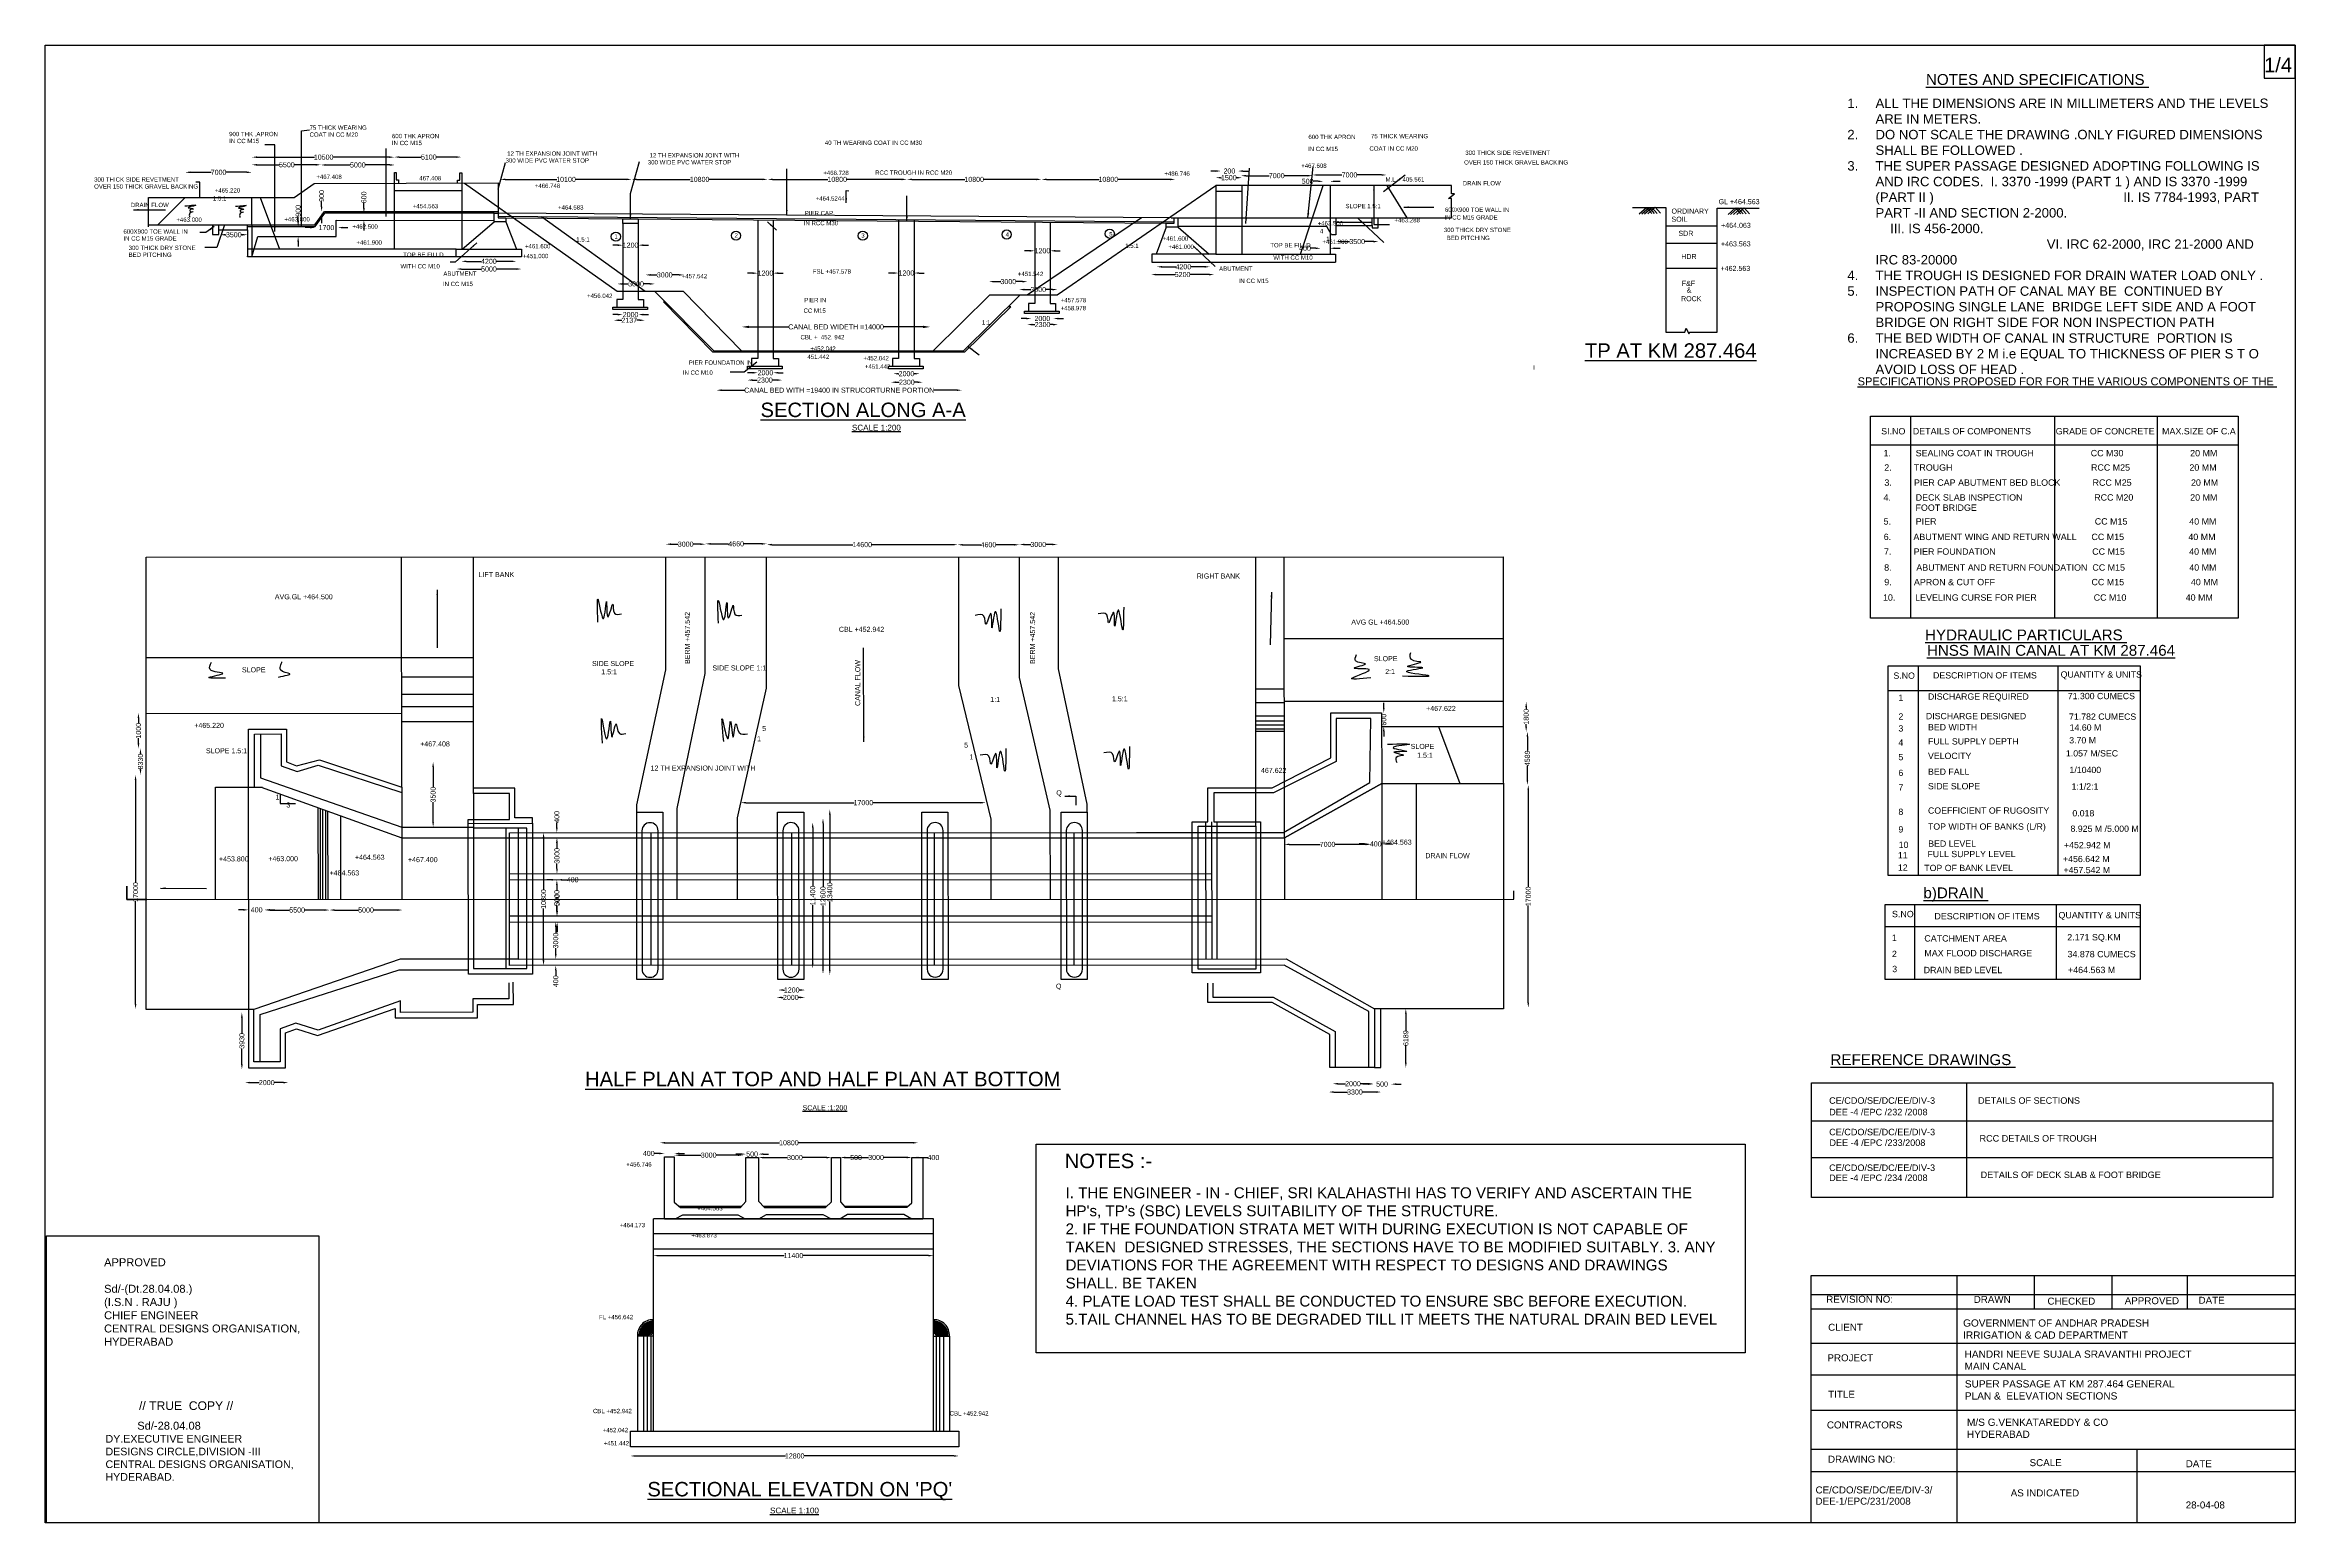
# Model space of a CAD drawing. Header units: millimetres. Extents: x 2486982 to 2642732, y 44165456 to 44267762.
import ezdxf

# ---------------------------------------------------------------- set-up
doc = ezdxf.new("R2010")
doc.units = ezdxf.units.MM
doc.header["$MEASUREMENT"] = 0
for name, color, linetype in [('DIMENSION', 7, 'Continuous'), ('DRAWING', 2, 'Continuous'), ('TEXT', 7, 'Continuous')]:
    doc.layers.add(name, color=color, linetype=linetype)
doc.styles.get("Standard").update_dxf_attribs({"font": 'arial.ttf', "height": 350})
doc.dimstyles.get("Standard").update_dxf_attribs({"dimtxt": 350, "dimasz": 350, "dimexe": 0.18, "dimexo": 0.0625, "dimgap": 0.09, "dimtad": 0, "dimdec": 0, "dimzin": 0, "dimdsep": 46, "dimtxsty": 'Standard', "dimcen": 0.09, "dimse1": 1, "dimse2": 1, "dimadec": 0, "dimazin": 0, "dimtfac": 1, "dimtdec": 0, "dimtofl": 0, "dimtmove": 0, "dimatfit": 3, "dimfxl": 1, "dimtolj": 1, "dimtzin": 0, "dimarcsym": 0})

# ---------------------------------------------------------------- blocks, each defined once
blk = doc.blocks.new('*D53')
at = {"layer": 'Defpoints', "color": 0, "transparency": 16777216}
for p in [(2501302, 44258949), (2496690, 44257210), (2501302, 44257210)]:
    blk.add_point(p, dxfattribs=at)
at = {"layer": 'DIMENSION', "color": 0, "lineweight": -2, "transparency": 16777216}
for p, q in [((2497040, 44258949), (2498475, 44258949)), ((2500952, 44258949), (2499517, 44258949))]:
    blk.add_line(p, q, dxfattribs=at)
at = {"layer": 'DIMENSION', "color": 0, "transparency": 16777216}
for points in [[(2497040, 44259008), (2497040, 44258891), (2496690, 44258949)], [(2500952, 44259008), (2500952, 44258891), (2501302, 44258949)]]:
    blk.add_solid(points, dxfattribs=at)
at = {"layer": 'DIMENSION', "color": 0, "transparency": 16777216, "insert": (2498996, 44258949), "char_height": 350, "attachment_point": 5}
blk.add_mtext('\\A1;7000', dxfattribs=at)
blk = doc.blocks.new('*D54')
at = {"layer": 'Defpoints', "color": 0, "transparency": 16777216}
for p in [(2506078, 44259470), (2506078, 44259456), (2501302, 44257210)]:
    blk.add_point(p, dxfattribs=at)
at = {"layer": 'DIMENSION', "color": 0, "lineweight": -2, "transparency": 16777216}
for p, q in [((2501652, 44259470), (2503203, 44259470)), ((2505728, 44259470), (2504247, 44259470))]:
    blk.add_line(p, q, dxfattribs=at)
at = {"layer": 'DIMENSION', "color": 0, "transparency": 16777216}
for points in [[(2501652, 44259529), (2501652, 44259412), (2501302, 44259470)], [(2505728, 44259529), (2505728, 44259412), (2506078, 44259470)]]:
    blk.add_solid(points, dxfattribs=at)
at = {"layer": 'DIMENSION', "color": 0, "transparency": 16777216, "insert": (2503725, 44259470), "char_height": 350, "attachment_point": 5}
blk.add_mtext('\\A1;5500', dxfattribs=at)
blk = doc.blocks.new('*D55')
at = {"layer": 'Defpoints', "color": 0, "transparency": 16777216}
for p in [(2511165, 44259998), (2501302, 44259313), (2511165, 44258945)]:
    blk.add_point(p, dxfattribs=at)
at = {"layer": 'DIMENSION', "color": 0, "lineweight": -2, "transparency": 16777216}
for p, q in [((2501652, 44259998), (2505628, 44259998)), ((2510815, 44259998), (2506911, 44259998))]:
    blk.add_line(p, q, dxfattribs=at)
at = {"layer": 'DIMENSION', "color": 0, "transparency": 16777216}
for points in [[(2501652, 44260056), (2501652, 44259939), (2501302, 44259998)], [(2510815, 44260056), (2510815, 44259939), (2511165, 44259998)]]:
    blk.add_solid(points, dxfattribs=at)
at = {"layer": 'DIMENSION', "color": 0, "transparency": 16777216, "insert": (2506269, 44259998), "char_height": 350, "attachment_point": 5}
blk.add_mtext('\\A1;10500', dxfattribs=at)
blk = doc.blocks.new('*D56')
at = {"layer": 'Defpoints', "color": 0, "transparency": 16777216}
for p in [(2506078, 44259486), (2506078, 44259456), (2511197, 44259118)]:
    blk.add_point(p, dxfattribs=at)
at = {"layer": 'DIMENSION', "color": 0, "lineweight": -2, "transparency": 16777216}
for p, q in [((2506428, 44259456), (2508116, 44259456)), ((2510847, 44259456), (2509160, 44259456))]:
    blk.add_line(p, q, dxfattribs=at)
at = {"layer": 'DIMENSION', "color": 0, "transparency": 16777216}
for points in [[(2506428, 44259515), (2506428, 44259398), (2506078, 44259456)], [(2510847, 44259515), (2510847, 44259398), (2511197, 44259456)]]:
    blk.add_solid(points, dxfattribs=at)
at = {"layer": 'DIMENSION', "color": 0, "transparency": 16777216, "insert": (2508638, 44259456), "char_height": 350, "attachment_point": 5}
blk.add_mtext('\\A1;5000', dxfattribs=at)
blk = doc.blocks.new('*D57')
at = {"layer": 'Defpoints', "color": 0, "transparency": 16777216}
for p in [(2515799, 44260004), (2511165, 44258945), (2515799, 44259350)]:
    blk.add_point(p, dxfattribs=at)
at = {"layer": 'DIMENSION', "color": 0, "lineweight": -2, "transparency": 16777216}
for p, q in [((2511515, 44260004), (2513030, 44260004)), ((2515449, 44260004), (2514074, 44260004))]:
    blk.add_line(p, q, dxfattribs=at)
at = {"layer": 'DIMENSION', "color": 0, "transparency": 16777216}
for points in [[(2511515, 44260062), (2511515, 44259945), (2511165, 44260004)], [(2515449, 44260062), (2515449, 44259945), (2515799, 44260004)]]:
    blk.add_solid(points, dxfattribs=at)
at = {"layer": 'DIMENSION', "color": 0, "transparency": 16777216, "insert": (2513552, 44260004), "char_height": 350, "attachment_point": 5}
blk.add_mtext('\\A1;5100', dxfattribs=at)
blk = doc.blocks.new('*D83')
at = {"layer": 'Defpoints', "color": 0, "transparency": 16777216}
for p in [(2505680, 44255197), (2507253, 44255121), (2507253, 44255118)]:
    blk.add_point(p, dxfattribs=at)
at = {"layer": 'DIMENSION', "color": 0, "lineweight": -2, "transparency": 16777216}
for p, q in [((2505330, 44255121), (2504980, 44255121)), ((2507603, 44255121), (2507953, 44255121))]:
    blk.add_line(p, q, dxfattribs=at)
at = {"layer": 'DIMENSION', "color": 0, "transparency": 16777216}
for points in [[(2505330, 44255180), (2505330, 44255063), (2505680, 44255121)], [(2507603, 44255180), (2507603, 44255063), (2507253, 44255121)]]:
    blk.add_solid(points, dxfattribs=at)
at = {"layer": 'DIMENSION', "color": 0, "transparency": 16777216, "insert": (2506466, 44255121), "char_height": 350, "attachment_point": 5}
blk.add_mtext('\\A1;1700', dxfattribs=at)
blk = doc.blocks.new('*D84')
at = {"layer": 'Defpoints', "color": 0, "transparency": 16777216}
for p in [(2499110, 44254627), (2499110, 44254563), (2500995, 44254563)]:
    blk.add_point(p, dxfattribs=at)
at = {"layer": 'DIMENSION', "color": 0, "lineweight": -2, "transparency": 16777216}
for p, q in [((2499460, 44254627), (2499530, 44254627)), ((2500645, 44254627), (2500574, 44254627))]:
    blk.add_line(p, q, dxfattribs=at)
at = {"layer": 'DIMENSION', "color": 0, "transparency": 16777216}
for points in [[(2499460, 44254686), (2499460, 44254569), (2499110, 44254627)], [(2500645, 44254686), (2500645, 44254569), (2500995, 44254627)]]:
    blk.add_solid(points, dxfattribs=at)
at = {"layer": 'DIMENSION', "color": 0, "transparency": 16777216, "insert": (2500052, 44254627), "char_height": 350, "attachment_point": 5}
blk.add_mtext('\\A1;3500', dxfattribs=at)
blk = doc.blocks.new('*D85')
at = {"layer": 'Defpoints', "color": 0, "transparency": 16777216}
for p in [(2504505, 44255197), (2504505, 44255197), (2504425, 44254508)]:
    blk.add_point(p, dxfattribs=at)
at = {"layer": 'DIMENSION', "color": 0, "lineweight": -2, "transparency": 16777216}
for p, q in [((2504505, 44255547), (2504505, 44255897)), ((2504505, 44254158), (2504505, 44253808))]:
    blk.add_line(p, q, dxfattribs=at)
at = {"layer": 'DIMENSION', "color": 0, "transparency": 16777216}
for points in [[(2504447, 44255547), (2504564, 44255547), (2504505, 44255197)], [(2504447, 44254158), (2504564, 44254158), (2504505, 44254508)]]:
    blk.add_solid(points, dxfattribs=at)
at = {"layer": 'DIMENSION', "color": 0, "transparency": 16777216, "insert": (2504505, 44256284), "char_height": 350, "attachment_point": 5, "rotation": 90}
blk.add_mtext('\\A1;900', dxfattribs=at)
blk = doc.blocks.new('*D86')
at = {"layer": 'Defpoints', "color": 0, "transparency": 16777216}
for p in [(2506130, 44256227), (2506320, 44256227), (2507171, 44256127)]:
    blk.add_point(p, dxfattribs=at)
at = {"layer": 'DIMENSION', "color": 0, "lineweight": -2, "transparency": 16777216}
for p, q in [((2506130, 44256577), (2506130, 44256927)), ((2506130, 44255777), (2506130, 44255427))]:
    blk.add_line(p, q, dxfattribs=at)
at = {"layer": 'DIMENSION', "color": 0, "transparency": 16777216}
for points in [[(2506072, 44256577), (2506188, 44256577), (2506130, 44256227)], [(2506072, 44255777), (2506188, 44255777), (2506130, 44256127)]]:
    blk.add_solid(points, dxfattribs=at)
at = {"layer": 'DIMENSION', "color": 0, "transparency": 16777216, "insert": (2506130, 44257313), "char_height": 350, "attachment_point": 5, "rotation": 90}
blk.add_mtext('\\A1;900', dxfattribs=at)
blk = doc.blocks.new('*D87')
at = {"layer": 'Defpoints', "color": 0, "transparency": 16777216}
for p in [(2508895, 44256127), (2508895, 44255630), (2509058, 44256127)]:
    blk.add_point(p, dxfattribs=at)
at = {"layer": 'DIMENSION', "color": 0, "lineweight": -2, "transparency": 16777216}
for p, q in [((2509058, 44256477), (2509058, 44256827)), ((2509058, 44255280), (2509058, 44254930))]:
    blk.add_line(p, q, dxfattribs=at)
at = {"layer": 'DIMENSION', "color": 0, "transparency": 16777216}
for points in [[(2509000, 44256477), (2509117, 44256477), (2509058, 44256127)], [(2509000, 44255280), (2509117, 44255280), (2509058, 44255630)]]:
    blk.add_solid(points, dxfattribs=at)
at = {"layer": 'DIMENSION', "color": 0, "transparency": 16777216, "insert": (2509058, 44257214), "char_height": 350, "attachment_point": 5, "rotation": 90}
blk.add_mtext('\\A1;600', dxfattribs=at)
blk = doc.blocks.new('*D58')
at = {"layer": 'Defpoints', "color": 0, "transparency": 16777216}
for p in [(2515800, 44252787), (2515800, 44252787), (2519617, 44252787)]:
    blk.add_point(p, dxfattribs=at)
at = {"layer": 'DIMENSION', "color": 0, "lineweight": -2, "transparency": 16777216}
for p, q in [((2516150, 44252787), (2517179, 44252787)), ((2519267, 44252787), (2518238, 44252787))]:
    blk.add_line(p, q, dxfattribs=at)
at = {"layer": 'DIMENSION', "color": 0, "transparency": 16777216}
for points in [[(2516150, 44252846), (2516150, 44252729), (2515800, 44252787)], [(2519267, 44252846), (2519267, 44252729), (2519617, 44252787)]]:
    blk.add_solid(points, dxfattribs=at)
at = {"layer": 'DIMENSION', "color": 0, "transparency": 16777216, "insert": (2517708, 44252787), "char_height": 350, "attachment_point": 5}
blk.add_mtext('\\A1;4200', dxfattribs=at)
blk = doc.blocks.new('*D59')
at = {"layer": 'Defpoints', "color": 0, "transparency": 16777216}
for p in [(2515462, 44252255), (2515462, 44252195), (2519962, 44252195)]:
    blk.add_point(p, dxfattribs=at)
at = {"layer": 'DIMENSION', "color": 0, "lineweight": -2, "transparency": 16777216}
for p, q in [((2515812, 44252255), (2517190, 44252255)), ((2519612, 44252255), (2518234, 44252255))]:
    blk.add_line(p, q, dxfattribs=at)
at = {"layer": 'DIMENSION', "color": 0, "transparency": 16777216}
for points in [[(2515812, 44252313), (2515812, 44252196), (2515462, 44252255)], [(2519612, 44252313), (2519612, 44252196), (2519962, 44252255)]]:
    blk.add_solid(points, dxfattribs=at)
at = {"layer": 'DIMENSION', "color": 0, "transparency": 16777216, "insert": (2517712, 44252255), "char_height": 350, "attachment_point": 5}
blk.add_mtext('\\A1;5000', dxfattribs=at)
blk = doc.blocks.new('*D60')
at = {"layer": 'Defpoints', "color": 0, "transparency": 16777216}
for p in [(2518505, 44258471), (2527590, 44258459), (2527590, 44258386)]:
    blk.add_point(p, dxfattribs=at)
at = {"layer": 'DIMENSION', "color": 0, "lineweight": -2, "transparency": 16777216}
for p, q in [((2518855, 44258459), (2522406, 44258459)), ((2527240, 44258459), (2523689, 44258459))]:
    blk.add_line(p, q, dxfattribs=at)
at = {"layer": 'DIMENSION', "color": 0, "transparency": 16777216}
for points in [[(2518855, 44258518), (2518855, 44258401), (2518505, 44258459)], [(2527240, 44258518), (2527240, 44258401), (2527590, 44258459)]]:
    blk.add_solid(points, dxfattribs=at)
at = {"layer": 'DIMENSION', "color": 0, "transparency": 16777216, "insert": (2523047, 44258459), "char_height": 350, "attachment_point": 5}
blk.add_mtext('\\A1;10100', dxfattribs=at)
blk = doc.blocks.new('*D61')
at = {"layer": 'Defpoints', "color": 0, "transparency": 16777216}
for p in [(2527590, 44258459), (2536999, 44258459), (2536999, 44258300)]:
    blk.add_point(p, dxfattribs=at)
at = {"layer": 'DIMENSION', "color": 0, "lineweight": -2, "transparency": 16777216}
for p, q in [((2527940, 44258459), (2531653, 44258459)), ((2536649, 44258459), (2532936, 44258459))]:
    blk.add_line(p, q, dxfattribs=at)
at = {"layer": 'DIMENSION', "color": 0, "transparency": 16777216}
for points in [[(2527940, 44258518), (2527940, 44258401), (2527590, 44258459)], [(2536649, 44258518), (2536649, 44258401), (2536999, 44258459)]]:
    blk.add_solid(points, dxfattribs=at)
at = {"layer": 'DIMENSION', "color": 0, "transparency": 16777216, "insert": (2532294, 44258459), "char_height": 350, "attachment_point": 5}
blk.add_mtext('\\A1;10800', dxfattribs=at)
blk = doc.blocks.new('*D62')
at = {"layer": 'Defpoints', "color": 0, "transparency": 16777216}
for p in [(2536999, 44258295), (2546642, 44258459), (2546642, 44258132)]:
    blk.add_point(p, dxfattribs=at)
at = {"layer": 'DIMENSION', "color": 0, "lineweight": -2, "transparency": 16777216}
for p, q in [((2537349, 44258459), (2541179, 44258459)), ((2546292, 44258459), (2542462, 44258459))]:
    blk.add_line(p, q, dxfattribs=at)
at = {"layer": 'DIMENSION', "color": 0, "transparency": 16777216}
for points in [[(2537349, 44258518), (2537349, 44258401), (2536999, 44258459)], [(2546292, 44258518), (2546292, 44258401), (2546642, 44258459)]]:
    blk.add_solid(points, dxfattribs=at)
at = {"layer": 'DIMENSION', "color": 0, "transparency": 16777216, "insert": (2541821, 44258459), "char_height": 350, "attachment_point": 5}
blk.add_mtext('\\A1;10800', dxfattribs=at)
blk = doc.blocks.new('*D63')
at = {"layer": 'Defpoints', "color": 0, "transparency": 16777216}
for p in [(2546642, 44258132), (2555963, 44258459), (2555963, 44258132)]:
    blk.add_point(p, dxfattribs=at)
at = {"layer": 'DIMENSION', "color": 0, "lineweight": -2, "transparency": 16777216}
for p, q in [((2546992, 44258459), (2550661, 44258459)), ((2555613, 44258459), (2551944, 44258459))]:
    blk.add_line(p, q, dxfattribs=at)
at = {"layer": 'DIMENSION', "color": 0, "transparency": 16777216}
for points in [[(2546992, 44258518), (2546992, 44258401), (2546642, 44258459)], [(2555613, 44258518), (2555613, 44258401), (2555963, 44258459)]]:
    blk.add_solid(points, dxfattribs=at)
at = {"layer": 'DIMENSION', "color": 0, "transparency": 16777216, "insert": (2551302, 44258459), "char_height": 350, "attachment_point": 5}
blk.add_mtext('\\A1;10800', dxfattribs=at)
blk = doc.blocks.new('*D64')
at = {"layer": 'Defpoints', "color": 0, "transparency": 16777216}
for p in [(2555963, 44258459), (2565214, 44258459), (2565214, 44258076)]:
    blk.add_point(p, dxfattribs=at)
at = {"layer": 'DIMENSION', "color": 0, "lineweight": -2, "transparency": 16777216}
for p, q in [((2556313, 44258459), (2559947, 44258459)), ((2564864, 44258459), (2561230, 44258459))]:
    blk.add_line(p, q, dxfattribs=at)
at = {"layer": 'DIMENSION', "color": 0, "transparency": 16777216}
for points in [[(2556313, 44258518), (2556313, 44258401), (2555963, 44258459)], [(2564864, 44258518), (2564864, 44258401), (2565214, 44258459)]]:
    blk.add_solid(points, dxfattribs=at)
at = {"layer": 'DIMENSION', "color": 0, "transparency": 16777216, "insert": (2560588, 44258459), "char_height": 350, "attachment_point": 5}
blk.add_mtext('\\A1;10800', dxfattribs=at)
blk = doc.blocks.new('*D65')
at = {"layer": 'Defpoints', "color": 0, "transparency": 16777216}
for p in [(2568375, 44259045), (2568375, 44259038), (2569563, 44259045)]:
    blk.add_point(p, dxfattribs=at)
at = {"layer": 'DIMENSION', "color": 0, "lineweight": -2, "transparency": 16777216}
for p, q in [((2568025, 44259038), (2567675, 44259038)), ((2569913, 44259038), (2570263, 44259038))]:
    blk.add_line(p, q, dxfattribs=at)
at = {"layer": 'DIMENSION', "color": 0, "transparency": 16777216}
for points in [[(2568025, 44259096), (2568025, 44258980), (2568375, 44259038)], [(2569913, 44259096), (2569913, 44258980), (2569563, 44259038)]]:
    blk.add_solid(points, dxfattribs=at)
at = {"layer": 'DIMENSION', "color": 0, "transparency": 16777216, "insert": (2568969, 44259038), "char_height": 350, "attachment_point": 5}
blk.add_mtext('\\A1;200', dxfattribs=at)
blk = doc.blocks.new('*D66')
at = {"layer": 'Defpoints', "color": 0, "transparency": 16777216}
for p in [(2568022, 44258628), (2569839, 44258628), (2569839, 44258576)]:
    blk.add_point(p, dxfattribs=at)
at = {"layer": 'DIMENSION', "color": 0, "lineweight": -2, "transparency": 16777216}
for p, q in [((2568372, 44258576), (2568425, 44258576)), ((2569489, 44258576), (2569436, 44258576))]:
    blk.add_line(p, q, dxfattribs=at)
at = {"layer": 'DIMENSION', "color": 0, "transparency": 16777216}
for points in [[(2568372, 44258635), (2568372, 44258518), (2568022, 44258576)], [(2569489, 44258635), (2569489, 44258518), (2569839, 44258576)]]:
    blk.add_solid(points, dxfattribs=at)
at = {"layer": 'DIMENSION', "color": 0, "transparency": 16777216, "insert": (2568930, 44258576), "char_height": 350, "attachment_point": 5}
blk.add_mtext('\\A1;1500', dxfattribs=at)
blk = doc.blocks.new('*D67')
at = {"layer": 'Defpoints', "color": 0, "transparency": 16777216}
for p in [(2569772, 44258744), (2574715, 44258744), (2574715, 44258715)]:
    blk.add_point(p, dxfattribs=at)
at = {"layer": 'DIMENSION', "color": 0, "lineweight": -2, "transparency": 16777216}
for p, q in [((2570122, 44258715), (2571723, 44258715)), ((2574365, 44258715), (2572765, 44258715))]:
    blk.add_line(p, q, dxfattribs=at)
at = {"layer": 'DIMENSION', "color": 0, "transparency": 16777216}
for points in [[(2570122, 44258773), (2570122, 44258656), (2569772, 44258715)], [(2574365, 44258773), (2574365, 44258656), (2574715, 44258715)]]:
    blk.add_solid(points, dxfattribs=at)
at = {"layer": 'DIMENSION', "color": 0, "transparency": 16777216, "insert": (2572244, 44258715), "char_height": 350, "attachment_point": 5}
blk.add_mtext('\\A1;7000', dxfattribs=at)
blk = doc.blocks.new('*D68')
at = {"layer": 'Defpoints', "color": 0, "transparency": 16777216}
for p in [(2574715, 44258715), (2579848, 44258766), (2579848, 44258715)]:
    blk.add_point(p, dxfattribs=at)
at = {"layer": 'DIMENSION', "color": 0, "lineweight": -2, "transparency": 16777216}
for p, q in [((2575065, 44258766), (2576761, 44258766)), ((2579498, 44258766), (2577802, 44258766))]:
    blk.add_line(p, q, dxfattribs=at)
at = {"layer": 'DIMENSION', "color": 0, "transparency": 16777216}
for points in [[(2575065, 44258824), (2575065, 44258707), (2574715, 44258766)], [(2579498, 44258824), (2579498, 44258707), (2579848, 44258766)]]:
    blk.add_solid(points, dxfattribs=at)
at = {"layer": 'DIMENSION', "color": 0, "transparency": 16777216, "insert": (2577282, 44258766), "char_height": 350, "attachment_point": 5}
blk.add_mtext('\\A1;7000', dxfattribs=at)
blk = doc.blocks.new('*D88')
at = {"layer": 'Defpoints', "color": 0, "transparency": 16777216}
for p in [(2575469, 44258325), (2575469, 44258044), (2575933, 44258044)]:
    blk.add_point(p, dxfattribs=at)
at = {"layer": 'DIMENSION', "color": 0, "lineweight": -2, "transparency": 16777216}
for p, q in [((2575119, 44258325), (2574769, 44258325)), ((2576283, 44258325), (2576633, 44258325))]:
    blk.add_line(p, q, dxfattribs=at)
at = {"layer": 'DIMENSION', "color": 0, "transparency": 16777216}
for points in [[(2575119, 44258384), (2575119, 44258267), (2575469, 44258325)], [(2576283, 44258384), (2576283, 44258267), (2575933, 44258325)]]:
    blk.add_solid(points, dxfattribs=at)
at = {"layer": 'DIMENSION', "color": 0, "transparency": 16777216, "insert": (2574383, 44258325), "char_height": 350, "attachment_point": 5}
blk.add_mtext('\\A1;500', dxfattribs=at)
blk = doc.blocks.new('*D89')
at = {"layer": 'Defpoints', "color": 0, "transparency": 16777216}
for p in [(2575294, 44253989), (2575294, 44253691), (2575933, 44253609)]:
    blk.add_point(p, dxfattribs=at)
at = {"layer": 'DIMENSION', "color": 0, "lineweight": -2, "transparency": 16777216}
for p, q in [((2574944, 44253691), (2574594, 44253691)), ((2576283, 44253691), (2576633, 44253691))]:
    blk.add_line(p, q, dxfattribs=at)
at = {"layer": 'DIMENSION', "color": 0, "transparency": 16777216}
for points in [[(2574944, 44253749), (2574944, 44253632), (2575294, 44253691)], [(2576283, 44253749), (2576283, 44253632), (2575933, 44253691)]]:
    blk.add_solid(points, dxfattribs=at)
at = {"layer": 'DIMENSION', "color": 0, "transparency": 16777216, "insert": (2574201, 44253691), "char_height": 350, "attachment_point": 5}
blk.add_mtext('\\A1;400', dxfattribs=at)
blk = doc.blocks.new('*D69')
at = {"layer": 'Defpoints', "color": 0, "transparency": 16777216}
for p in [(2576341, 44254177), (2579289, 44254177), (2579289, 44254155)]:
    blk.add_point(p, dxfattribs=at)
at = {"layer": 'DIMENSION', "color": 0, "lineweight": -2, "transparency": 16777216}
for p, q in [((2576691, 44254155), (2577293, 44254155)), ((2578939, 44254155), (2578337, 44254155))]:
    blk.add_line(p, q, dxfattribs=at)
at = {"layer": 'DIMENSION', "color": 0, "transparency": 16777216}
for points in [[(2576691, 44254213), (2576691, 44254097), (2576341, 44254155)], [(2578939, 44254213), (2578939, 44254097), (2579289, 44254155)]]:
    blk.add_solid(points, dxfattribs=at)
at = {"layer": 'DIMENSION', "color": 0, "transparency": 16777216, "insert": (2577815, 44254155), "char_height": 350, "attachment_point": 5}
blk.add_mtext('\\A1;3500', dxfattribs=at)
blk = doc.blocks.new('*D70')
at = {"layer": 'Defpoints', "color": 0, "transparency": 16777216}
for p in [(2563945, 44252446), (2563945, 44252407), (2567616, 44252446)]:
    blk.add_point(p, dxfattribs=at)
at = {"layer": 'DIMENSION', "color": 0, "lineweight": -2, "transparency": 16777216}
for p, q in [((2564295, 44252407), (2565251, 44252407)), ((2567266, 44252407), (2566310, 44252407))]:
    blk.add_line(p, q, dxfattribs=at)
at = {"layer": 'DIMENSION', "color": 0, "transparency": 16777216}
for points in [[(2564295, 44252465), (2564295, 44252349), (2563945, 44252407)], [(2567266, 44252465), (2567266, 44252349), (2567616, 44252407)]]:
    blk.add_solid(points, dxfattribs=at)
at = {"layer": 'DIMENSION', "color": 0, "transparency": 16777216, "insert": (2565781, 44252407), "char_height": 350, "attachment_point": 5}
blk.add_mtext('\\A1;4200', dxfattribs=at)
blk = doc.blocks.new('*D71')
at = {"layer": 'Defpoints', "color": 0, "transparency": 16777216}
for p in [(2563545, 44251909), (2563545, 44251870), (2567909, 44251909)]:
    blk.add_point(p, dxfattribs=at)
at = {"layer": 'DIMENSION', "color": 0, "lineweight": -2, "transparency": 16777216}
for p, q in [((2563895, 44251870), (2565205, 44251870)), ((2567559, 44251870), (2566249, 44251870))]:
    blk.add_line(p, q, dxfattribs=at)
at = {"layer": 'DIMENSION', "color": 0, "transparency": 16777216}
for points in [[(2563895, 44251929), (2563895, 44251812), (2563545, 44251870)], [(2567559, 44251929), (2567559, 44251812), (2567909, 44251870)]]:
    blk.add_solid(points, dxfattribs=at)
at = {"layer": 'DIMENSION', "color": 0, "transparency": 16777216, "insert": (2565727, 44251870), "char_height": 350, "attachment_point": 5}
blk.add_mtext('\\A1;5200', dxfattribs=at)
blk = doc.blocks.new('*D90')
at = {"layer": 'Defpoints', "color": 0, "transparency": 16777216}
for p in [(2555492, 44253516), (2556562, 44253516), (2556562, 44253516)]:
    blk.add_point(p, dxfattribs=at)
at = {"layer": 'DIMENSION', "color": 0, "lineweight": -2, "transparency": 16777216}
for p, q in [((2555142, 44253516), (2554792, 44253516)), ((2556912, 44253516), (2557262, 44253516))]:
    blk.add_line(p, q, dxfattribs=at)
at = {"layer": 'DIMENSION', "color": 0, "transparency": 16777216}
for points in [[(2555142, 44253574), (2555142, 44253458), (2555492, 44253516)], [(2556912, 44253574), (2556912, 44253458), (2556562, 44253516)]]:
    blk.add_solid(points, dxfattribs=at)
at = {"layer": 'DIMENSION', "color": 0, "transparency": 16777216, "insert": (2556027, 44253516), "char_height": 350, "attachment_point": 5}
blk.add_mtext('\\A1;1200', dxfattribs=at)
blk = doc.blocks.new('*D72')
at = {"layer": 'Defpoints', "color": 0, "transparency": 16777216}
for p in [(2554412, 44250756), (2557059, 44250832), (2557059, 44250756)]:
    blk.add_point(p, dxfattribs=at)
at = {"layer": 'DIMENSION', "color": 0, "lineweight": -2, "transparency": 16777216}
for p, q in [((2554762, 44250832), (2555213, 44250832)), ((2556709, 44250832), (2556257, 44250832))]:
    blk.add_line(p, q, dxfattribs=at)
at = {"layer": 'DIMENSION', "color": 0, "transparency": 16777216}
for points in [[(2554762, 44250890), (2554762, 44250773), (2554412, 44250832)], [(2556709, 44250890), (2556709, 44250773), (2557059, 44250832)]]:
    blk.add_solid(points, dxfattribs=at)
at = {"layer": 'DIMENSION', "color": 0, "transparency": 16777216, "insert": (2555735, 44250832), "char_height": 350, "attachment_point": 5}
blk.add_mtext('\\A1;3000', dxfattribs=at)
blk = doc.blocks.new('*D73')
at = {"layer": 'Defpoints', "color": 0, "transparency": 16777216}
for p in [(2552333, 44251383), (2552333, 44251323), (2554994, 44251323)]:
    blk.add_point(p, dxfattribs=at)
at = {"layer": 'DIMENSION', "color": 0, "lineweight": -2, "transparency": 16777216}
for p, q in [((2552683, 44251383), (2553141, 44251383)), ((2554644, 44251383), (2554185, 44251383))]:
    blk.add_line(p, q, dxfattribs=at)
at = {"layer": 'DIMENSION', "color": 0, "transparency": 16777216}
for points in [[(2552683, 44251441), (2552683, 44251325), (2552333, 44251383)], [(2554644, 44251441), (2554644, 44251325), (2554994, 44251383)]]:
    blk.add_solid(points, dxfattribs=at)
at = {"layer": 'DIMENSION', "color": 0, "transparency": 16777216, "insert": (2553663, 44251383), "char_height": 350, "attachment_point": 5}
blk.add_mtext('\\A1;3000', dxfattribs=at)
blk = doc.blocks.new('*D74')
at = {"layer": 'Defpoints', "color": 0, "transparency": 16777216}
for p in [(2555260, 44248835), (2555260, 44248827), (2556782, 44248835)]:
    blk.add_point(p, dxfattribs=at)
at = {"layer": 'DIMENSION', "color": 0, "lineweight": -2, "transparency": 16777216}
for p, q in [((2554910, 44248827), (2554560, 44248827)), ((2557132, 44248827), (2557482, 44248827))]:
    blk.add_line(p, q, dxfattribs=at)
at = {"layer": 'DIMENSION', "color": 0, "transparency": 16777216}
for points in [[(2554910, 44248886), (2554910, 44248769), (2555260, 44248827)], [(2557132, 44248886), (2557132, 44248769), (2556782, 44248827)]]:
    blk.add_solid(points, dxfattribs=at)
at = {"layer": 'DIMENSION', "color": 0, "transparency": 16777216, "insert": (2556021, 44248827), "char_height": 350, "attachment_point": 5}
blk.add_mtext('\\A1;2000', dxfattribs=at)
blk = doc.blocks.new('*D75')
at = {"layer": 'Defpoints', "color": 0, "transparency": 16777216}
for p in [(2554968, 44248415), (2554968, 44248408), (2557105, 44248415)]:
    blk.add_point(p, dxfattribs=at)
at = {"layer": 'DIMENSION', "color": 0, "lineweight": -2, "transparency": 16777216}
for p, q in [((2555318, 44248408), (2555511, 44248408)), ((2556755, 44248408), (2556561, 44248408))]:
    blk.add_line(p, q, dxfattribs=at)
at = {"layer": 'DIMENSION', "color": 0, "transparency": 16777216}
for points in [[(2555318, 44248466), (2555318, 44248350), (2554968, 44248408)], [(2556755, 44248466), (2556755, 44248350), (2557105, 44248408)]]:
    blk.add_solid(points, dxfattribs=at)
at = {"layer": 'DIMENSION', "color": 0, "transparency": 16777216, "insert": (2556036, 44248408), "char_height": 350, "attachment_point": 5}
blk.add_mtext('\\A1;2300', dxfattribs=at)
blk = doc.blocks.new('*D76')
at = {"layer": 'Defpoints', "color": 0, "transparency": 16777216}
for p in [(2535214, 44248248), (2535214, 44247585), (2548259, 44247419)]:
    blk.add_point(p, dxfattribs=at)
at = {"layer": 'DIMENSION', "color": 0, "lineweight": -2, "transparency": 16777216}
for p, q in [((2535714, 44248248), (2538459, 44248248)), ((2547759, 44248248), (2545028, 44248248))]:
    blk.add_line(p, q, dxfattribs=at)
at = {"layer": 'DIMENSION', "color": 0, "transparency": 16777216}
for points in [[(2535714, 44248331), (2535714, 44248164), (2535214, 44248248)], [(2547759, 44248331), (2547759, 44248164), (2548259, 44248248)]]:
    blk.add_solid(points, dxfattribs=at)
at = {"layer": 'DIMENSION', "color": 0, "transparency": 16777216, "insert": (2541744, 44248248), "char_height": 350, "attachment_point": 5}
blk.add_mtext('\\A1;CANAL BED WIDETH =14000', dxfattribs=at)
blk = doc.blocks.new('*D77')
at = {"layer": 'Defpoints', "color": 0, "transparency": 16777216}
for p in [(2545705, 44245009), (2545705, 44245001), (2547527, 44245001)]:
    blk.add_point(p, dxfattribs=at)
at = {"layer": 'DIMENSION', "color": 0, "lineweight": -2, "transparency": 16777216}
for p, q in [((2546055, 44245009), (2546091, 44245009)), ((2547177, 44245009), (2547141, 44245009))]:
    blk.add_line(p, q, dxfattribs=at)
at = {"layer": 'DIMENSION', "color": 0, "transparency": 16777216}
for points in [[(2546055, 44245067), (2546055, 44244950), (2545705, 44245009)], [(2547177, 44245067), (2547177, 44244950), (2547527, 44245009)]]:
    blk.add_solid(points, dxfattribs=at)
at = {"layer": 'DIMENSION', "color": 0, "transparency": 16777216, "insert": (2546616, 44245009), "char_height": 350, "attachment_point": 5}
blk.add_mtext('\\A1;2000', dxfattribs=at)
blk = doc.blocks.new('*D78')
at = {"layer": 'Defpoints', "color": 0, "transparency": 16777216}
for p in [(2545543, 44244478), (2545543, 44244419), (2547741, 44244478)]:
    blk.add_point(p, dxfattribs=at)
at = {"layer": 'DIMENSION', "color": 0, "lineweight": -2, "transparency": 16777216}
for p, q in [((2545893, 44244419), (2546117, 44244419)), ((2547391, 44244419), (2547167, 44244419))]:
    blk.add_line(p, q, dxfattribs=at)
at = {"layer": 'DIMENSION', "color": 0, "transparency": 16777216}
for points in [[(2545893, 44244478), (2545893, 44244361), (2545543, 44244419)], [(2547391, 44244478), (2547391, 44244361), (2547741, 44244419)]]:
    blk.add_solid(points, dxfattribs=at)
at = {"layer": 'DIMENSION', "color": 0, "transparency": 16777216, "insert": (2546642, 44244419), "char_height": 350, "attachment_point": 5}
blk.add_mtext('\\A1;2300', dxfattribs=at)
blk = doc.blocks.new('*D91')
at = {"layer": 'Defpoints', "color": 0, "transparency": 16777216}
for p in [(2536318, 44246054), (2537388, 44246054), (2537388, 44245075)]:
    blk.add_point(p, dxfattribs=at)
at = {"layer": 'DIMENSION', "color": 0, "lineweight": -2, "transparency": 16777216}
for p, q in [((2535968, 44245075), (2535618, 44245075)), ((2537738, 44245075), (2538088, 44245075))]:
    blk.add_line(p, q, dxfattribs=at)
at = {"layer": 'DIMENSION', "color": 0, "transparency": 16777216}
for points in [[(2535968, 44245134), (2535968, 44245017), (2536318, 44245075)], [(2537738, 44245134), (2537738, 44245017), (2537388, 44245075)]]:
    blk.add_solid(points, dxfattribs=at)
at = {"layer": 'DIMENSION', "color": 0, "transparency": 16777216, "insert": (2536853, 44245075), "char_height": 350, "attachment_point": 5}
blk.add_mtext('\\A1;2000', dxfattribs=at)
blk = doc.blocks.new('*D92')
at = {"layer": 'Defpoints', "color": 0, "transparency": 16777216}
for p in [(2535614, 44245358), (2535614, 44244568), (2538016, 44245358)]:
    blk.add_point(p, dxfattribs=at)
at = {"layer": 'DIMENSION', "color": 0, "lineweight": -2, "transparency": 16777216}
for p, q in [((2535964, 44244568), (2536290, 44244568)), ((2537666, 44244568), (2537341, 44244568))]:
    blk.add_line(p, q, dxfattribs=at)
at = {"layer": 'DIMENSION', "color": 0, "transparency": 16777216}
for points in [[(2535964, 44244627), (2535964, 44244510), (2535614, 44244568)], [(2537666, 44244627), (2537666, 44244510), (2538016, 44244568)]]:
    blk.add_solid(points, dxfattribs=at)
at = {"layer": 'DIMENSION', "color": 0, "transparency": 16777216, "insert": (2536815, 44244568), "char_height": 350, "attachment_point": 5}
blk.add_mtext('\\A1;2300', dxfattribs=at)
blk = doc.blocks.new('*D93')
at = {"layer": 'Defpoints', "color": 0, "transparency": 16777216}
for p in [(2546072, 44251978), (2546072, 44251978), (2547142, 44251978)]:
    blk.add_point(p, dxfattribs=at)
at = {"layer": 'DIMENSION', "color": 0, "lineweight": -2, "transparency": 16777216}
for p, q in [((2545722, 44251978), (2545372, 44251978)), ((2547492, 44251978), (2547842, 44251978))]:
    blk.add_line(p, q, dxfattribs=at)
at = {"layer": 'DIMENSION', "color": 0, "transparency": 16777216}
for points in [[(2545722, 44252036), (2545722, 44251919), (2546072, 44251978)], [(2547492, 44252036), (2547492, 44251919), (2547142, 44251978)]]:
    blk.add_solid(points, dxfattribs=at)
at = {"layer": 'DIMENSION', "color": 0, "transparency": 16777216, "insert": (2546607, 44251978), "char_height": 350, "attachment_point": 5}
blk.add_mtext('\\A1;1200', dxfattribs=at)
blk = doc.blocks.new('*D94')
at = {"layer": 'Defpoints', "color": 0, "transparency": 16777216}
for p in [(2536318, 44251969), (2536318, 44251877), (2537388, 44251877)]:
    blk.add_point(p, dxfattribs=at)
at = {"layer": 'DIMENSION', "color": 0, "lineweight": -2, "transparency": 16777216}
for p, q in [((2535968, 44251969), (2535618, 44251969)), ((2537738, 44251969), (2538088, 44251969))]:
    blk.add_line(p, q, dxfattribs=at)
at = {"layer": 'DIMENSION', "color": 0, "transparency": 16777216}
for points in [[(2535968, 44252027), (2535968, 44251911), (2536318, 44251969)], [(2537738, 44252027), (2537738, 44251911), (2537388, 44251969)]]:
    blk.add_solid(points, dxfattribs=at)
at = {"layer": 'DIMENSION', "color": 0, "transparency": 16777216, "insert": (2536853, 44251969), "char_height": 350, "attachment_point": 5}
blk.add_mtext('\\A1;1200', dxfattribs=at)
blk = doc.blocks.new('*D79')
at = {"layer": 'Defpoints', "color": 0, "transparency": 16777216}
for p in [(2528547, 44251873), (2528547, 44251847), (2531215, 44251873)]:
    blk.add_point(p, dxfattribs=at)
at = {"layer": 'DIMENSION', "color": 0, "lineweight": -2, "transparency": 16777216}
for p, q in [((2528897, 44251847), (2529359, 44251847)), ((2530865, 44251847), (2530403, 44251847))]:
    blk.add_line(p, q, dxfattribs=at)
at = {"layer": 'DIMENSION', "color": 0, "transparency": 16777216}
for points in [[(2528897, 44251905), (2528897, 44251789), (2528547, 44251847)], [(2530865, 44251905), (2530865, 44251789), (2531215, 44251847)]]:
    blk.add_solid(points, dxfattribs=at)
at = {"layer": 'DIMENSION', "color": 0, "transparency": 16777216, "insert": (2529881, 44251847), "char_height": 350, "attachment_point": 5}
blk.add_mtext('\\A1;3000', dxfattribs=at)
blk = doc.blocks.new('*D80')
at = {"layer": 'Defpoints', "color": 0, "transparency": 16777216}
for p in [(2526594, 44251223), (2526594, 44251119), (2529197, 44251119)]:
    blk.add_point(p, dxfattribs=at)
at = {"layer": 'DIMENSION', "color": 0, "lineweight": -2, "transparency": 16777216}
for p, q in [((2526944, 44251223), (2527374, 44251223)), ((2528847, 44251223), (2528418, 44251223))]:
    blk.add_line(p, q, dxfattribs=at)
at = {"layer": 'DIMENSION', "color": 0, "transparency": 16777216}
for points in [[(2526944, 44251281), (2526944, 44251165), (2526594, 44251223)], [(2528847, 44251281), (2528847, 44251165), (2529197, 44251223)]]:
    blk.add_solid(points, dxfattribs=at)
at = {"layer": 'DIMENSION', "color": 0, "transparency": 16777216, "insert": (2527896, 44251223), "char_height": 350, "attachment_point": 5}
blk.add_mtext('\\A1;3000', dxfattribs=at)
blk = doc.blocks.new('*D95')
at = {"layer": 'Defpoints', "color": 0, "transparency": 16777216}
for p in [(2526982, 44253905), (2528052, 44253905), (2528052, 44253905)]:
    blk.add_point(p, dxfattribs=at)
at = {"layer": 'DIMENSION', "color": 0, "lineweight": -2, "transparency": 16777216}
for p, q in [((2526632, 44253905), (2526282, 44253905)), ((2528402, 44253905), (2528752, 44253905))]:
    blk.add_line(p, q, dxfattribs=at)
at = {"layer": 'DIMENSION', "color": 0, "transparency": 16777216}
for points in [[(2526632, 44253964), (2526632, 44253847), (2526982, 44253905)], [(2528402, 44253964), (2528402, 44253847), (2528052, 44253905)]]:
    blk.add_solid(points, dxfattribs=at)
at = {"layer": 'DIMENSION', "color": 0, "transparency": 16777216, "insert": (2527517, 44253905), "char_height": 350, "attachment_point": 5}
blk.add_mtext('\\A1;1200', dxfattribs=at)
blk = doc.blocks.new('*D96')
at = {"layer": 'Defpoints', "color": 0, "transparency": 16777216}
for p in [(2526982, 44250151), (2528052, 44250151), (2526982, 44249102)]:
    blk.add_point(p, dxfattribs=at)
at = {"layer": 'DIMENSION', "color": 0, "lineweight": -2, "transparency": 16777216}
for p, q in [((2526632, 44249102), (2526282, 44249102)), ((2528402, 44249102), (2528752, 44249102))]:
    blk.add_line(p, q, dxfattribs=at)
at = {"layer": 'DIMENSION', "color": 0, "transparency": 16777216}
for points in [[(2526632, 44249160), (2526632, 44249043), (2526982, 44249102)], [(2528402, 44249160), (2528402, 44249043), (2528052, 44249102)]]:
    blk.add_solid(points, dxfattribs=at)
at = {"layer": 'DIMENSION', "color": 0, "transparency": 16777216, "insert": (2527517, 44249102), "char_height": 350, "attachment_point": 5}
blk.add_mtext('\\A1;2000', dxfattribs=at)
blk = doc.blocks.new('*D81')
at = {"layer": 'Defpoints', "color": 0, "transparency": 16777216}
for p in [(2526358, 44248709), (2526358, 44248591), (2528495, 44248591)]:
    blk.add_point(p, dxfattribs=at)
at = {"layer": 'DIMENSION', "color": 0, "lineweight": -2, "transparency": 16777216}
for p, q in [((2526708, 44248709), (2526901, 44248709)), ((2528145, 44248709), (2527952, 44248709))]:
    blk.add_line(p, q, dxfattribs=at)
at = {"layer": 'DIMENSION', "color": 0, "transparency": 16777216}
for points in [[(2526708, 44248768), (2526708, 44248651), (2526358, 44248709)], [(2528145, 44248768), (2528145, 44248651), (2528495, 44248709)]]:
    blk.add_solid(points, dxfattribs=at)
at = {"layer": 'DIMENSION', "color": 0, "transparency": 16777216, "insert": (2527426, 44248709), "char_height": 350, "attachment_point": 5}
blk.add_mtext('\\A1;2137', dxfattribs=at)
blk = doc.blocks.new('*D82')
at = {"layer": 'Defpoints', "color": 0, "transparency": 16777216}
for p in [(2533473, 44244009), (2550454, 44243867), (2550454, 44243836)]:
    blk.add_point(p, dxfattribs=at)
at = {"layer": 'DIMENSION', "color": 0, "lineweight": -2, "transparency": 16777216}
for p, q in [((2533823, 44243867), (2535414, 44243867)), ((2550104, 44243867), (2548513, 44243867))]:
    blk.add_line(p, q, dxfattribs=at)
at = {"layer": 'DIMENSION', "color": 0, "transparency": 16777216}
for points in [[(2533823, 44243926), (2533823, 44243809), (2533473, 44243867)], [(2550104, 44243926), (2550104, 44243809), (2550454, 44243867)]]:
    blk.add_solid(points, dxfattribs=at)
at = {"layer": 'DIMENSION', "color": 0, "transparency": 16777216, "insert": (2541963, 44243867), "char_height": 350, "attachment_point": 5}
blk.add_mtext('\\A1;CANAL BED WITH =19400 IN STRUCORTURNE PORTION', dxfattribs=at)
blk = doc.blocks.new('*D97')
at = {"layer": 'Defpoints', "color": 0, "transparency": 16777216}
for p in [(2529960, 44233209), (2529960, 44233124), (2532705, 44233145)]:
    blk.add_point(p, dxfattribs=at)
at = {"layer": 'DIMENSION', "color": 0, "lineweight": -2, "transparency": 16777216}
for p, q in [((2530310, 44233209), (2530810, 44233209)), ((2532355, 44233209), (2531854, 44233209))]:
    blk.add_line(p, q, dxfattribs=at)
at = {"layer": 'DIMENSION', "color": 0, "transparency": 16777216}
for points in [[(2530310, 44233268), (2530310, 44233151), (2529960, 44233209)], [(2532355, 44233268), (2532355, 44233151), (2532705, 44233209)]]:
    blk.add_solid(points, dxfattribs=at)
at = {"layer": 'DIMENSION', "color": 0, "transparency": 16777216, "insert": (2531332, 44233209), "char_height": 350, "attachment_point": 5}
blk.add_mtext('\\A1;3000', dxfattribs=at)
blk = doc.blocks.new('*D98')
at = {"layer": 'Defpoints', "color": 0, "transparency": 16777216}
for p in [(2532705, 44233209), (2536948, 44233231), (2536948, 44233178)]:
    blk.add_point(p, dxfattribs=at)
at = {"layer": 'DIMENSION', "color": 0, "lineweight": -2, "transparency": 16777216}
for p, q in [((2533055, 44233231), (2534297, 44233231)), ((2536598, 44233231), (2535355, 44233231))]:
    blk.add_line(p, q, dxfattribs=at)
at = {"layer": 'DIMENSION', "color": 0, "transparency": 16777216}
for points in [[(2533055, 44233290), (2533055, 44233173), (2532705, 44233231)], [(2536598, 44233290), (2536598, 44233173), (2536948, 44233231)]]:
    blk.add_solid(points, dxfattribs=at)
at = {"layer": 'DIMENSION', "color": 0, "transparency": 16777216, "insert": (2534826, 44233231), "char_height": 350, "attachment_point": 5}
blk.add_mtext('\\A1;4660', dxfattribs=at)
blk = doc.blocks.new('*D99')
at = {"layer": 'Defpoints', "color": 0, "transparency": 16777216}
for p in [(2536948, 44233231), (2550158, 44233175), (2550158, 44233175)]:
    blk.add_point(p, dxfattribs=at)
at = {"layer": 'DIMENSION', "color": 0, "lineweight": -2, "transparency": 16777216}
for p, q in [((2537298, 44233175), (2542911, 44233175)), ((2549808, 44233175), (2544194, 44233175))]:
    blk.add_line(p, q, dxfattribs=at)
at = {"layer": 'DIMENSION', "color": 0, "transparency": 16777216}
for points in [[(2537298, 44233234), (2537298, 44233117), (2536948, 44233175)], [(2549808, 44233234), (2549808, 44233117), (2550158, 44233175)]]:
    blk.add_solid(points, dxfattribs=at)
at = {"layer": 'DIMENSION', "color": 0, "transparency": 16777216, "insert": (2543553, 44233175), "char_height": 350, "attachment_point": 5}
blk.add_mtext('\\A1;14600', dxfattribs=at)
blk = doc.blocks.new('*D100')
at = {"layer": 'Defpoints', "color": 0, "transparency": 16777216}
for p in [(2550158, 44233175), (2554424, 44233167), (2554424, 44233167)]:
    blk.add_point(p, dxfattribs=at)
at = {"layer": 'DIMENSION', "color": 0, "lineweight": -2, "transparency": 16777216}
for p, q in [((2550508, 44233167), (2551762, 44233167)), ((2554074, 44233167), (2552820, 44233167))]:
    blk.add_line(p, q, dxfattribs=at)
at = {"layer": 'DIMENSION', "color": 0, "transparency": 16777216}
for points in [[(2550508, 44233225), (2550508, 44233109), (2550158, 44233167)], [(2554074, 44233225), (2554074, 44233109), (2554424, 44233167)]]:
    blk.add_solid(points, dxfattribs=at)
at = {"layer": 'DIMENSION', "color": 0, "transparency": 16777216, "insert": (2552291, 44233167), "char_height": 350, "attachment_point": 5}
blk.add_mtext('\\A1;4600', dxfattribs=at)
blk = doc.blocks.new('*D101')
at = {"layer": 'Defpoints', "color": 0, "transparency": 16777216}
for p in [(2554424, 44233167), (2557052, 44233187), (2557052, 44233187)]:
    blk.add_point(p, dxfattribs=at)
at = {"layer": 'DIMENSION', "color": 0, "lineweight": -2, "transparency": 16777216}
for p, q in [((2554774, 44233187), (2555216, 44233187)), ((2556702, 44233187), (2556260, 44233187))]:
    blk.add_line(p, q, dxfattribs=at)
at = {"layer": 'DIMENSION', "color": 0, "transparency": 16777216}
for points in [[(2554774, 44233246), (2554774, 44233129), (2554424, 44233187)], [(2556702, 44233246), (2556702, 44233129), (2557052, 44233187)]]:
    blk.add_solid(points, dxfattribs=at)
at = {"layer": 'DIMENSION', "color": 0, "transparency": 16777216, "insert": (2555738, 44233187), "char_height": 350, "attachment_point": 5}
blk.add_mtext('\\A1;3000', dxfattribs=at)
blk = doc.blocks.new('*D102')
at = {"layer": 'Defpoints', "color": 0, "transparency": 16777216}
for p in [(2493451, 44221523), (2493451, 44221523), (2493443, 44219066)]:
    blk.add_point(p, dxfattribs=at)
at = {"layer": 'DIMENSION', "color": 0, "lineweight": -2, "transparency": 16777216}
for p, q in [((2493451, 44221173), (2493451, 44220800)), ((2493451, 44219416), (2493451, 44219789))]:
    blk.add_line(p, q, dxfattribs=at)
at = {"layer": 'DIMENSION', "color": 0, "transparency": 16777216}
for points in [[(2493393, 44221173), (2493510, 44221173), (2493451, 44221523)], [(2493393, 44219416), (2493510, 44219416), (2493451, 44219066)]]:
    blk.add_solid(points, dxfattribs=at)
at = {"layer": 'DIMENSION', "color": 0, "transparency": 16777216, "insert": (2493451, 44220294), "char_height": 350, "attachment_point": 5, "rotation": 90}
blk.add_mtext('\\A1;1000', dxfattribs=at)
blk = doc.blocks.new('*D103')
at = {"layer": 'Defpoints', "color": 0, "transparency": 16777216}
for p in [(2493451, 44219066), (2493521, 44217258), (2493592, 44217258)]:
    blk.add_point(p, dxfattribs=at)
at = {"layer": 'DIMENSION', "color": 0, "lineweight": -2, "transparency": 16777216}
for p, q in [((2493592, 44218716), (2493592, 44218684)), ((2493592, 44217608), (2493592, 44217639))]:
    blk.add_line(p, q, dxfattribs=at)
at = {"layer": 'DIMENSION', "color": 0, "transparency": 16777216}
for points in [[(2493534, 44218716), (2493650, 44218716), (2493592, 44219066)], [(2493534, 44217608), (2493650, 44217608), (2493592, 44217258)]]:
    blk.add_solid(points, dxfattribs=at)
at = {"layer": 'DIMENSION', "color": 0, "transparency": 16777216, "insert": (2493592, 44218162), "char_height": 350, "attachment_point": 5, "rotation": 90}
blk.add_mtext('\\A1;8330', dxfattribs=at)
blk = doc.blocks.new('*D104')
at = {"layer": 'Defpoints', "color": 0, "transparency": 16777216}
for p in [(2493588, 44217237), (2493250, 44201025), (2493415, 44201025)]:
    blk.add_point(p, dxfattribs=at)
at = {"layer": 'DIMENSION', "color": 0, "lineweight": -2, "transparency": 16777216}
for p, q in [((2493250, 44216887), (2493250, 44209773)), ((2493250, 44201375), (2493250, 44208490))]:
    blk.add_line(p, q, dxfattribs=at)
at = {"layer": 'DIMENSION', "color": 0, "transparency": 16777216}
for points in [[(2493192, 44216887), (2493308, 44216887), (2493250, 44217237)], [(2493192, 44201375), (2493308, 44201375), (2493250, 44201025)]]:
    blk.add_solid(points, dxfattribs=at)
at = {"layer": 'DIMENSION', "color": 0, "transparency": 16777216, "insert": (2493250, 44209131), "char_height": 350, "attachment_point": 5, "rotation": 90}
blk.add_mtext('\\A1;17000', dxfattribs=at)
blk = doc.blocks.new('*D105')
at = {"layer": 'Defpoints', "color": 0, "transparency": 16777216}
for p in [(2501068, 44207898), (2501068, 44207898), (2502198, 44207898)]:
    blk.add_point(p, dxfattribs=at)
at = {"layer": 'DIMENSION', "color": 0, "lineweight": -2, "transparency": 16777216}
for p, q in [((2500718, 44207898), (2500368, 44207898)), ((2502548, 44207898), (2502898, 44207898))]:
    blk.add_line(p, q, dxfattribs=at)
at = {"layer": 'DIMENSION', "color": 0, "transparency": 16777216}
for points in [[(2500718, 44207956), (2500718, 44207839), (2501068, 44207898)], [(2502548, 44207956), (2502548, 44207839), (2502198, 44207898)]]:
    blk.add_solid(points, dxfattribs=at)
at = {"layer": 'DIMENSION', "color": 0, "transparency": 16777216, "insert": (2501633, 44207898), "char_height": 350, "attachment_point": 5}
blk.add_mtext('\\A1;400', dxfattribs=at)
blk = doc.blocks.new('*D106')
at = {"layer": 'Defpoints', "color": 0, "transparency": 16777216}
for p in [(2502198, 44207898), (2506679, 44207884), (2506679, 44207884)]:
    blk.add_point(p, dxfattribs=at)
at = {"layer": 'DIMENSION', "color": 0, "lineweight": -2, "transparency": 16777216}
for p, q in [((2502548, 44207884), (2503916, 44207884)), ((2506329, 44207884), (2504960, 44207884))]:
    blk.add_line(p, q, dxfattribs=at)
at = {"layer": 'DIMENSION', "color": 0, "transparency": 16777216}
for points in [[(2502548, 44207943), (2502548, 44207826), (2502198, 44207884)], [(2506329, 44207943), (2506329, 44207826), (2506679, 44207884)]]:
    blk.add_solid(points, dxfattribs=at)
at = {"layer": 'DIMENSION', "color": 0, "transparency": 16777216, "insert": (2504438, 44207884), "char_height": 350, "attachment_point": 5}
blk.add_mtext('\\A1;5500', dxfattribs=at)
blk = doc.blocks.new('*D107')
at = {"layer": 'Defpoints', "color": 0, "transparency": 16777216}
for p in [(2506679, 44207884), (2511727, 44207923), (2511727, 44207884)]:
    blk.add_point(p, dxfattribs=at)
at = {"layer": 'DIMENSION', "color": 0, "lineweight": -2, "transparency": 16777216}
for p, q in [((2507029, 44207884), (2508681, 44207884)), ((2511377, 44207884), (2509725, 44207884))]:
    blk.add_line(p, q, dxfattribs=at)
at = {"layer": 'DIMENSION', "color": 0, "transparency": 16777216}
for points in [[(2507029, 44207943), (2507029, 44207826), (2506679, 44207884)], [(2511377, 44207943), (2511377, 44207826), (2511727, 44207884)]]:
    blk.add_solid(points, dxfattribs=at)
at = {"layer": 'DIMENSION', "color": 0, "transparency": 16777216, "insert": (2509203, 44207884), "char_height": 350, "attachment_point": 5}
blk.add_mtext('\\A1;5000', dxfattribs=at)
blk = doc.blocks.new('*D108')
at = {"layer": 'Defpoints', "color": 0, "transparency": 16777216}
for p in [(2500628, 44200795), (2500555, 44196859), (2500610, 44196859)]:
    blk.add_point(p, dxfattribs=at)
at = {"layer": 'DIMENSION', "color": 0, "lineweight": -2, "transparency": 16777216}
for p, q in [((2500610, 44200445), (2500610, 44199349)), ((2500610, 44197209), (2500610, 44198305))]:
    blk.add_line(p, q, dxfattribs=at)
at = {"layer": 'DIMENSION', "color": 0, "transparency": 16777216}
for points in [[(2500552, 44200445), (2500668, 44200445), (2500610, 44200795)], [(2500552, 44197209), (2500668, 44197209), (2500610, 44196859)]]:
    blk.add_solid(points, dxfattribs=at)
at = {"layer": 'DIMENSION', "color": 0, "transparency": 16777216, "insert": (2500610, 44198827), "char_height": 350, "attachment_point": 5, "rotation": 90}
blk.add_mtext('\\A1;3930', dxfattribs=at)
blk = doc.blocks.new('*D109')
at = {"layer": 'Defpoints', "color": 0, "transparency": 16777216}
for p in [(2500831, 44195976), (2503832, 44195939), (2503832, 44195939)]:
    blk.add_point(p, dxfattribs=at)
at = {"layer": 'DIMENSION', "color": 0, "lineweight": -2, "transparency": 16777216}
for p, q in [((2501181, 44195939), (2501806, 44195939)), ((2503482, 44195939), (2502857, 44195939))]:
    blk.add_line(p, q, dxfattribs=at)
at = {"layer": 'DIMENSION', "color": 0, "transparency": 16777216}
for points in [[(2501181, 44195997), (2501181, 44195881), (2500831, 44195939)], [(2503482, 44195997), (2503482, 44195881), (2503832, 44195939)]]:
    blk.add_solid(points, dxfattribs=at)
at = {"layer": 'DIMENSION', "color": 0, "transparency": 16777216, "insert": (2502332, 44195939), "char_height": 350, "attachment_point": 5}
blk.add_mtext('\\A1;2000', dxfattribs=at)
blk = doc.blocks.new('*D110')
at = {"layer": 'Defpoints', "color": 0, "transparency": 16777216}
for p in [(2522336, 44204485), (2522336, 44204050), (2522336, 44204050)]:
    blk.add_point(p, dxfattribs=at)
at = {"layer": 'DIMENSION', "color": 0, "lineweight": -2, "transparency": 16777216}
for p, q in [((2522336, 44204835), (2522336, 44205185)), ((2522336, 44203700), (2522336, 44203350))]:
    blk.add_line(p, q, dxfattribs=at)
at = {"layer": 'DIMENSION', "color": 0, "transparency": 16777216}
for points in [[(2522278, 44204835), (2522394, 44204835), (2522336, 44204485)], [(2522278, 44203700), (2522394, 44203700), (2522336, 44204050)]]:
    blk.add_solid(points, dxfattribs=at)
at = {"layer": 'DIMENSION', "color": 0, "transparency": 16777216, "insert": (2522336, 44202957), "char_height": 350, "attachment_point": 5, "rotation": 90}
blk.add_mtext('\\A1;400', dxfattribs=at)
blk = doc.blocks.new('*D111')
at = {"layer": 'Defpoints', "color": 0, "transparency": 16777216}
for p in [(2522335, 44207057), (2522335, 44207057), (2522336, 44204485)]:
    blk.add_point(p, dxfattribs=at)
at = {"layer": 'DIMENSION', "color": 0, "lineweight": -2, "transparency": 16777216}
for p, q in [((2522335, 44206707), (2522335, 44206293)), ((2522335, 44204835), (2522335, 44205249))]:
    blk.add_line(p, q, dxfattribs=at)
at = {"layer": 'DIMENSION', "color": 0, "transparency": 16777216}
for points in [[(2522277, 44206707), (2522394, 44206707), (2522335, 44207057)], [(2522277, 44204835), (2522394, 44204835), (2522335, 44204485)]]:
    blk.add_solid(points, dxfattribs=at)
at = {"layer": 'DIMENSION', "color": 0, "transparency": 16777216, "insert": (2522335, 44205771), "char_height": 350, "attachment_point": 5, "rotation": 90}
blk.add_mtext('\\A1;3000', dxfattribs=at)
blk = doc.blocks.new('*D112')
at = {"layer": 'Defpoints', "color": 0, "transparency": 16777216}
for p in [(2522335, 44207479), (2522335, 44207057), (2522436, 44207479)]:
    blk.add_point(p, dxfattribs=at)
at = {"layer": 'DIMENSION', "color": 0, "lineweight": -2, "transparency": 16777216}
for p, q in [((2522436, 44207829), (2522436, 44208179)), ((2522436, 44206707), (2522436, 44206357))]:
    blk.add_line(p, q, dxfattribs=at)
at = {"layer": 'DIMENSION', "color": 0, "transparency": 16777216}
for points in [[(2522377, 44207829), (2522494, 44207829), (2522436, 44207479)], [(2522377, 44206707), (2522494, 44206707), (2522436, 44207057)]]:
    blk.add_solid(points, dxfattribs=at)
at = {"layer": 'DIMENSION', "color": 0, "transparency": 16777216, "insert": (2522436, 44208565), "char_height": 350, "attachment_point": 5, "rotation": 90}
blk.add_mtext('\\A1;500', dxfattribs=at)
blk = doc.blocks.new('*D113')
at = {"layer": 'Defpoints', "color": 0, "transparency": 16777216}
for p in [(2522314, 44209978), (2522413, 44209978), (2522436, 44207479)]:
    blk.add_point(p, dxfattribs=at)
at = {"layer": 'DIMENSION', "color": 0, "lineweight": -2, "transparency": 16777216}
for p, q in [((2522413, 44209628), (2522413, 44209251)), ((2522413, 44207829), (2522413, 44208207))]:
    blk.add_line(p, q, dxfattribs=at)
at = {"layer": 'DIMENSION', "color": 0, "transparency": 16777216}
for points in [[(2522355, 44209628), (2522471, 44209628), (2522413, 44209978)], [(2522355, 44207829), (2522471, 44207829), (2522413, 44207479)]]:
    blk.add_solid(points, dxfattribs=at)
at = {"layer": 'DIMENSION', "color": 0, "transparency": 16777216, "insert": (2522413, 44208729), "char_height": 350, "attachment_point": 5, "rotation": 90}
blk.add_mtext('\\A1;3000', dxfattribs=at)
blk = doc.blocks.new('*D114')
at = {"layer": 'Defpoints', "color": 0, "transparency": 16777216}
for p in [(2522413, 44210400), (2522413, 44209978), (2522413, 44209978)]:
    blk.add_point(p, dxfattribs=at)
at = {"layer": 'DIMENSION', "color": 0, "lineweight": -2, "transparency": 16777216}
for p, q in [((2522063, 44209978), (2521713, 44209978)), ((2522763, 44209978), (2523113, 44209978))]:
    blk.add_line(p, q, dxfattribs=at)
at = {"layer": 'DIMENSION', "color": 0, "transparency": 16777216}
for points in [[(2522063, 44210036), (2522063, 44209920), (2522413, 44209978)], [(2522763, 44210036), (2522763, 44209920), (2522413, 44209978)]]:
    blk.add_solid(points, dxfattribs=at)
at = {"layer": 'DIMENSION', "color": 0, "transparency": 16777216, "insert": (2523506, 44209978), "char_height": 350, "attachment_point": 5}
blk.add_mtext('\\A1;400', dxfattribs=at)
blk = doc.blocks.new('*D115')
at = {"layer": 'Defpoints', "color": 0, "transparency": 16777216}
for p in [(2522412, 44212878), (2522422, 44212878), (2522413, 44210400)]:
    blk.add_point(p, dxfattribs=at)
at = {"layer": 'DIMENSION', "color": 0, "lineweight": -2, "transparency": 16777216}
for p, q in [((2522422, 44212528), (2522422, 44212161)), ((2522422, 44210750), (2522422, 44211117))]:
    blk.add_line(p, q, dxfattribs=at)
at = {"layer": 'DIMENSION', "color": 0, "transparency": 16777216}
for points in [[(2522364, 44212528), (2522480, 44212528), (2522422, 44212878)], [(2522364, 44210750), (2522480, 44210750), (2522422, 44210400)]]:
    blk.add_solid(points, dxfattribs=at)
at = {"layer": 'DIMENSION', "color": 0, "transparency": 16777216, "insert": (2522422, 44211639), "char_height": 350, "attachment_point": 5, "rotation": 90}
blk.add_mtext('\\A1;3000', dxfattribs=at)
blk = doc.blocks.new('*D116')
at = {"layer": 'Defpoints', "color": 0, "transparency": 16777216}
for p in [(2522413, 44213238), (2522422, 44213238), (2522422, 44212878)]:
    blk.add_point(p, dxfattribs=at)
at = {"layer": 'DIMENSION', "color": 0, "lineweight": -2, "transparency": 16777216}
for p, q in [((2522413, 44213588), (2522413, 44213938)), ((2522413, 44212528), (2522413, 44212178))]:
    blk.add_line(p, q, dxfattribs=at)
at = {"layer": 'DIMENSION', "color": 0, "transparency": 16777216}
for points in [[(2522355, 44213588), (2522471, 44213588), (2522413, 44213238)], [(2522355, 44212528), (2522471, 44212528), (2522413, 44212878)]]:
    blk.add_solid(points, dxfattribs=at)
at = {"layer": 'DIMENSION', "color": 0, "transparency": 16777216, "insert": (2522413, 44214331), "char_height": 350, "attachment_point": 5, "rotation": 90}
blk.add_mtext('\\A1;400', dxfattribs=at)
blk = doc.blocks.new('*D117')
at = {"layer": 'Defpoints', "color": 0, "transparency": 16777216}
for p in [(2521627, 44213237), (2521492, 44204050), (2521629, 44204050)]:
    blk.add_point(p, dxfattribs=at)
at = {"layer": 'DIMENSION', "color": 0, "lineweight": -2, "transparency": 16777216}
for p, q in [((2521492, 44212887), (2521492, 44209285)), ((2521492, 44204400), (2521492, 44208002))]:
    blk.add_line(p, q, dxfattribs=at)
at = {"layer": 'DIMENSION', "color": 0, "transparency": 16777216}
for points in [[(2521433, 44212887), (2521550, 44212887), (2521492, 44213237)], [(2521433, 44204400), (2521550, 44204400), (2521492, 44204050)]]:
    blk.add_solid(points, dxfattribs=at)
at = {"layer": 'DIMENSION', "color": 0, "transparency": 16777216, "insert": (2521492, 44208644), "char_height": 350, "attachment_point": 5, "rotation": 90}
blk.add_mtext('\\A1;10800', dxfattribs=at)
blk = doc.blocks.new('*D118')
at = {"layer": 'Defpoints', "color": 0, "transparency": 16777216}
for p in [(2537744, 44202376), (2539597, 44202348), (2539597, 44202348)]:
    blk.add_point(p, dxfattribs=at)
at = {"layer": 'DIMENSION', "color": 0, "lineweight": -2, "transparency": 16777216}
for p, q in [((2538094, 44202348), (2538165, 44202348)), ((2539247, 44202348), (2539176, 44202348))]:
    blk.add_line(p, q, dxfattribs=at)
at = {"layer": 'DIMENSION', "color": 0, "transparency": 16777216}
for points in [[(2538094, 44202407), (2538094, 44202290), (2537744, 44202348)], [(2539247, 44202407), (2539247, 44202290), (2539597, 44202348)]]:
    blk.add_solid(points, dxfattribs=at)
at = {"layer": 'DIMENSION', "color": 0, "transparency": 16777216, "insert": (2538670, 44202348), "char_height": 350, "attachment_point": 5}
blk.add_mtext('\\A1;1200', dxfattribs=at)
blk = doc.blocks.new('*D119')
at = {"layer": 'Defpoints', "color": 0, "transparency": 16777216}
for p in [(2539590, 44201834), (2537631, 44201764), (2539590, 44201750)]:
    blk.add_point(p, dxfattribs=at)
at = {"layer": 'DIMENSION', "color": 0, "lineweight": -2, "transparency": 16777216}
for p, q in [((2537981, 44201834), (2538085, 44201834)), ((2539240, 44201834), (2539135, 44201834))]:
    blk.add_line(p, q, dxfattribs=at)
at = {"layer": 'DIMENSION', "color": 0, "transparency": 16777216}
for points in [[(2537981, 44201893), (2537981, 44201776), (2537631, 44201834)], [(2539240, 44201893), (2539240, 44201776), (2539590, 44201834)]]:
    blk.add_solid(points, dxfattribs=at)
at = {"layer": 'DIMENSION', "color": 0, "transparency": 16777216, "insert": (2538610, 44201834), "char_height": 350, "attachment_point": 5}
blk.add_mtext('\\A1;2000', dxfattribs=at)
blk = doc.blocks.new('*D120')
at = {"layer": 'Defpoints', "color": 0, "transparency": 16777216}
for p in [(2541238, 44214840), (2541201, 44203395), (2541309, 44203395)]:
    blk.add_point(p, dxfattribs=at)
at = {"layer": 'DIMENSION', "color": 0, "lineweight": -2, "transparency": 16777216}
for p, q in [((2541309, 44214490), (2541309, 44209759)), ((2541309, 44203745), (2541309, 44208476))]:
    blk.add_line(p, q, dxfattribs=at)
at = {"layer": 'DIMENSION', "color": 0, "transparency": 16777216}
for points in [[(2541250, 44214490), (2541367, 44214490), (2541309, 44214840)], [(2541250, 44203745), (2541367, 44203745), (2541309, 44203395)]]:
    blk.add_solid(points, dxfattribs=at)
at = {"layer": 'DIMENSION', "color": 0, "transparency": 16777216, "insert": (2541309, 44209117), "char_height": 350, "attachment_point": 5, "rotation": 90}
blk.add_mtext('\\A1;13400', dxfattribs=at)
blk = doc.blocks.new('*D121')
at = {"layer": 'Defpoints', "color": 0, "transparency": 16777216}
for p in [(2540716, 44214233), (2540837, 44214233), (2540717, 44203448)]:
    blk.add_point(p, dxfattribs=at)
at = {"layer": 'DIMENSION', "color": 0, "lineweight": -2, "transparency": 16777216}
for p, q in [((2540837, 44213883), (2540837, 44209482)), ((2540837, 44203798), (2540837, 44208199))]:
    blk.add_line(p, q, dxfattribs=at)
at = {"layer": 'DIMENSION', "color": 0, "transparency": 16777216}
for points in [[(2540778, 44213883), (2540895, 44213883), (2540837, 44214233)], [(2540778, 44203798), (2540895, 44203798), (2540837, 44203448)]]:
    blk.add_solid(points, dxfattribs=at)
at = {"layer": 'DIMENSION', "color": 0, "transparency": 16777216, "insert": (2540837, 44208841), "char_height": 350, "attachment_point": 5, "rotation": 90}
blk.add_mtext('\\A1;12600', dxfattribs=at)
blk = doc.blocks.new('*D122')
at = {"layer": 'Defpoints', "color": 0, "transparency": 16777216}
for p in [(2540125, 44213947), (2540123, 44203844), (2540123, 44203844)]:
    blk.add_point(p, dxfattribs=at)
at = {"layer": 'DIMENSION', "color": 0, "lineweight": -2, "transparency": 16777216}
for p, q in [((2540123, 44213597), (2540123, 44209537)), ((2540123, 44204194), (2540123, 44208254))]:
    blk.add_line(p, q, dxfattribs=at)
at = {"layer": 'DIMENSION', "color": 0, "transparency": 16777216}
for points in [[(2540064, 44213597), (2540181, 44213597), (2540123, 44213947)], [(2540064, 44204194), (2540181, 44204194), (2540123, 44203844)]]:
    blk.add_solid(points, dxfattribs=at)
at = {"layer": 'DIMENSION', "color": 0, "transparency": 16777216, "insert": (2540123, 44208896), "char_height": 350, "attachment_point": 5, "rotation": 90}
blk.add_mtext('\\A1;11400', dxfattribs=at)
blk = doc.blocks.new('*D123')
at = {"layer": 'Defpoints', "color": 0, "transparency": 16777216}
for p in [(2535153, 44215464), (2552107, 44215592), (2552107, 44215315)]:
    blk.add_point(p, dxfattribs=at)
at = {"layer": 'DIMENSION', "color": 0, "lineweight": -2, "transparency": 16777216}
for p, q in [((2535503, 44215315), (2542988, 44215315)), ((2551757, 44215315), (2544272, 44215315))]:
    blk.add_line(p, q, dxfattribs=at)
at = {"layer": 'DIMENSION', "color": 0, "transparency": 16777216}
for points in [[(2535503, 44215374), (2535503, 44215257), (2535153, 44215315)], [(2551757, 44215374), (2551757, 44215257), (2552107, 44215315)]]:
    blk.add_solid(points, dxfattribs=at)
at = {"layer": 'DIMENSION', "color": 0, "transparency": 16777216, "insert": (2543630, 44215315), "char_height": 350, "attachment_point": 5}
blk.add_mtext('\\A1;17000', dxfattribs=at)
blk = doc.blocks.new('*D124')
at = {"layer": 'Defpoints', "color": 0, "transparency": 16777216}
for p in [(2572772, 44212491), (2578753, 44212459), (2578753, 44212428)]:
    blk.add_point(p, dxfattribs=at)
at = {"layer": 'DIMENSION', "color": 0, "lineweight": -2, "transparency": 16777216}
for p, q in [((2573122, 44212428), (2575242, 44212428)), ((2578403, 44212428), (2576283, 44212428))]:
    blk.add_line(p, q, dxfattribs=at)
at = {"layer": 'DIMENSION', "color": 0, "transparency": 16777216}
for points in [[(2573122, 44212486), (2573122, 44212369), (2572772, 44212428)], [(2578403, 44212486), (2578403, 44212369), (2578753, 44212428)]]:
    blk.add_solid(points, dxfattribs=at)
at = {"layer": 'DIMENSION', "color": 0, "transparency": 16777216, "insert": (2575762, 44212428), "char_height": 350, "attachment_point": 5}
blk.add_mtext('\\A1;7000', dxfattribs=at)
blk = doc.blocks.new('*D125')
at = {"layer": 'Defpoints', "color": 0, "transparency": 16777216}
for p in [(2578661, 44212443), (2579533, 44212459), (2579533, 44212409)]:
    blk.add_point(p, dxfattribs=at)
at = {"layer": 'DIMENSION', "color": 0, "lineweight": -2, "transparency": 16777216}
for p, q in [((2578311, 44212459), (2577961, 44212459)), ((2579883, 44212459), (2580233, 44212459))]:
    blk.add_line(p, q, dxfattribs=at)
at = {"layer": 'DIMENSION', "color": 0, "transparency": 16777216}
for points in [[(2578311, 44212518), (2578311, 44212401), (2578661, 44212459)], [(2579883, 44212518), (2579883, 44212401), (2579533, 44212459)]]:
    blk.add_solid(points, dxfattribs=at)
at = {"layer": 'DIMENSION', "color": 0, "transparency": 16777216, "insert": (2579097, 44212459), "char_height": 350, "attachment_point": 5}
blk.add_mtext('\\A1;400', dxfattribs=at)
blk = doc.blocks.new('*D126')
at = {"layer": 'Defpoints', "color": 0, "transparency": 16777216}
for p in [(2589594, 44216542), (2589657, 44216542), (2589529, 44201119)]:
    blk.add_point(p, dxfattribs=at)
at = {"layer": 'DIMENSION', "color": 0, "lineweight": -2, "transparency": 16777216}
for p, q in [((2589657, 44216192), (2589657, 44209472)), ((2589657, 44201469), (2589657, 44208189))]:
    blk.add_line(p, q, dxfattribs=at)
at = {"layer": 'DIMENSION', "color": 0, "transparency": 16777216}
for points in [[(2589599, 44216192), (2589716, 44216192), (2589657, 44216542)], [(2589599, 44201469), (2589716, 44201469), (2589657, 44201119)]]:
    blk.add_solid(points, dxfattribs=at)
at = {"layer": 'DIMENSION', "color": 0, "transparency": 16777216, "insert": (2589657, 44208831), "char_height": 350, "attachment_point": 5, "rotation": 90}
blk.add_mtext('\\A1;17000', dxfattribs=at)
blk = doc.blocks.new('*D127')
at = {"layer": 'Defpoints', "color": 0, "transparency": 16777216}
for p in [(2589468, 44220232), (2589595, 44220232), (2589594, 44216542)]:
    blk.add_point(p, dxfattribs=at)
at = {"layer": 'DIMENSION', "color": 0, "lineweight": -2, "transparency": 16777216}
for p, q in [((2589595, 44219882), (2589595, 44218917)), ((2589595, 44216892), (2589595, 44217857))]:
    blk.add_line(p, q, dxfattribs=at)
at = {"layer": 'DIMENSION', "color": 0, "transparency": 16777216}
for points in [[(2589537, 44219882), (2589654, 44219882), (2589595, 44220232)], [(2589537, 44216892), (2589654, 44216892), (2589595, 44216542)]]:
    blk.add_solid(points, dxfattribs=at)
at = {"layer": 'DIMENSION', "color": 0, "transparency": 16777216, "insert": (2589595, 44218387), "char_height": 350, "attachment_point": 5, "rotation": 90}
blk.add_mtext('\\A1;4589', dxfattribs=at)
blk = doc.blocks.new('*D128')
at = {"layer": 'Defpoints', "color": 0, "transparency": 16777216}
for p in [(2589512, 44222297), (2589566, 44222297), (2589595, 44220232)]:
    blk.add_point(p, dxfattribs=at)
at = {"layer": 'DIMENSION', "color": 0, "lineweight": -2, "transparency": 16777216}
for p, q in [((2589512, 44221947), (2589512, 44221770)), ((2589512, 44220582), (2589512, 44220759))]:
    blk.add_line(p, q, dxfattribs=at)
at = {"layer": 'DIMENSION', "color": 0, "transparency": 16777216}
for points in [[(2589454, 44221947), (2589571, 44221947), (2589512, 44222297)], [(2589454, 44220582), (2589571, 44220582), (2589512, 44220232)]]:
    blk.add_solid(points, dxfattribs=at)
at = {"layer": 'DIMENSION', "color": 0, "transparency": 16777216, "insert": (2589512, 44221265), "char_height": 350, "attachment_point": 5, "rotation": 90}
blk.add_mtext('\\A1;1800', dxfattribs=at)
blk = doc.blocks.new('*D129')
at = {"layer": 'Defpoints', "color": 0, "transparency": 16777216}
for p in [(2579508, 44221531), (2579508, 44220593), (2579655, 44221531)]:
    blk.add_point(p, dxfattribs=at)
at = {"layer": 'DIMENSION', "color": 0, "lineweight": -2, "transparency": 16777216}
for p, q in [((2579655, 44221881), (2579655, 44222231)), ((2579655, 44220243), (2579655, 44219893))]:
    blk.add_line(p, q, dxfattribs=at)
at = {"layer": 'DIMENSION', "color": 0, "transparency": 16777216}
for points in [[(2579597, 44221881), (2579714, 44221881), (2579655, 44221531)], [(2579597, 44220243), (2579714, 44220243), (2579655, 44220593)]]:
    blk.add_solid(points, dxfattribs=at)
at = {"layer": 'DIMENSION', "color": 0, "transparency": 16777216, "insert": (2579655, 44221062), "char_height": 350, "attachment_point": 5, "rotation": 90}
blk.add_mtext('\\A1;600', dxfattribs=at)
blk = doc.blocks.new('*D130')
at = {"layer": 'Defpoints', "color": 0, "transparency": 16777216}
for p in [(2579451, 44201053), (2581183, 44201053), (2579452, 44196976)]:
    blk.add_point(p, dxfattribs=at)
at = {"layer": 'DIMENSION', "color": 0, "lineweight": -2, "transparency": 16777216}
for p, q in [((2581183, 44200703), (2581183, 44199539)), ((2581183, 44197326), (2581183, 44198491))]:
    blk.add_line(p, q, dxfattribs=at)
at = {"layer": 'DIMENSION', "color": 0, "transparency": 16777216}
for points in [[(2581124, 44200703), (2581241, 44200703), (2581183, 44201053)], [(2581124, 44197326), (2581241, 44197326), (2581183, 44196976)]]:
    blk.add_solid(points, dxfattribs=at)
at = {"layer": 'DIMENSION', "color": 0, "transparency": 16777216, "insert": (2581183, 44199015), "char_height": 350, "attachment_point": 5, "rotation": 90}
blk.add_mtext('\\A1;6189', dxfattribs=at)
blk = doc.blocks.new('*D131')
at = {"layer": 'Defpoints', "color": 0, "transparency": 16777216}
for p in [(2578912, 44195911), (2580163, 44195926), (2580163, 44195835)]:
    blk.add_point(p, dxfattribs=at)
at = {"layer": 'DIMENSION', "color": 0, "lineweight": -2, "transparency": 16777216}
for p, q in [((2578562, 44195835), (2578212, 44195835)), ((2580513, 44195835), (2580863, 44195835))]:
    blk.add_line(p, q, dxfattribs=at)
at = {"layer": 'DIMENSION', "color": 0, "transparency": 16777216}
for points in [[(2578562, 44195893), (2578562, 44195776), (2578912, 44195835)], [(2580513, 44195893), (2580513, 44195776), (2580163, 44195835)]]:
    blk.add_solid(points, dxfattribs=at)
at = {"layer": 'DIMENSION', "color": 0, "transparency": 16777216, "insert": (2579537, 44195835), "char_height": 350, "attachment_point": 5}
blk.add_mtext('\\A1;500', dxfattribs=at)
blk = doc.blocks.new('*D132')
at = {"layer": 'Defpoints', "color": 0, "transparency": 16777216}
for p in [(2576130, 44195861), (2576130, 44195845), (2578912, 44195835)]:
    blk.add_point(p, dxfattribs=at)
at = {"layer": 'DIMENSION', "color": 0, "lineweight": -2, "transparency": 16777216}
for p, q in [((2576480, 44195861), (2576996, 44195861)), ((2578562, 44195861), (2578046, 44195861))]:
    blk.add_line(p, q, dxfattribs=at)
at = {"layer": 'DIMENSION', "color": 0, "transparency": 16777216}
for points in [[(2576480, 44195919), (2576480, 44195802), (2576130, 44195861)], [(2578562, 44195919), (2578562, 44195802), (2578912, 44195861)]]:
    blk.add_solid(points, dxfattribs=at)
at = {"layer": 'DIMENSION', "color": 0, "transparency": 16777216, "insert": (2577521, 44195861), "char_height": 350, "attachment_point": 5}
blk.add_mtext('\\A1;2000', dxfattribs=at)
blk = doc.blocks.new('*D133')
at = {"layer": 'Defpoints', "color": 0, "transparency": 16777216}
for p in [(2575844, 44195288), (2579470, 44195326), (2579470, 44195288)]:
    blk.add_point(p, dxfattribs=at)
at = {"layer": 'DIMENSION', "color": 0, "lineweight": -2, "transparency": 16777216}
for p, q in [((2576194, 44195288), (2577135, 44195288)), ((2579120, 44195288), (2578179, 44195288))]:
    blk.add_line(p, q, dxfattribs=at)
at = {"layer": 'DIMENSION', "color": 0, "transparency": 16777216}
for points in [[(2576194, 44195346), (2576194, 44195230), (2575844, 44195288)], [(2579120, 44195346), (2579120, 44195230), (2579470, 44195288)]]:
    blk.add_solid(points, dxfattribs=at)
at = {"layer": 'DIMENSION', "color": 0, "transparency": 16777216, "insert": (2577657, 44195288), "char_height": 350, "attachment_point": 5}
blk.add_mtext('\\A1;3300', dxfattribs=at)
blk = doc.blocks.new('*D134')
at = {"layer": 'Defpoints', "color": 0, "transparency": 16777216}
for p in [(2513784, 44218130), (2513849, 44218130), (2513912, 44213617)]:
    blk.add_point(p, dxfattribs=at)
at = {"layer": 'DIMENSION', "color": 0, "lineweight": -2, "transparency": 16777216}
for p, q in [((2513849, 44217780), (2513849, 44216396)), ((2513849, 44213967), (2513849, 44215352))]:
    blk.add_line(p, q, dxfattribs=at)
at = {"layer": 'DIMENSION', "color": 0, "transparency": 16777216}
for points in [[(2513791, 44217780), (2513907, 44217780), (2513849, 44218130)], [(2513791, 44213967), (2513907, 44213967), (2513849, 44213617)]]:
    blk.add_solid(points, dxfattribs=at)
at = {"layer": 'DIMENSION', "color": 0, "transparency": 16777216, "insert": (2513849, 44215874), "char_height": 350, "attachment_point": 5, "rotation": 90}
blk.add_mtext('\\A1;3500', dxfattribs=at)
blk = doc.blocks.new('*D138')
at = {"layer": 'Defpoints', "color": 0, "transparency": 16777216}
for p in [(2529868, 44191036), (2529868, 44190794), (2530544, 44190794)]:
    blk.add_point(p, dxfattribs=at)
at = {"layer": 'DIMENSION', "color": 0, "lineweight": -2, "transparency": 16777216}
for p, q in [((2529518, 44191036), (2529168, 44191036)), ((2530894, 44191036), (2531244, 44191036))]:
    blk.add_line(p, q, dxfattribs=at)
at = {"layer": 'DIMENSION', "color": 0, "transparency": 16777216}
for points in [[(2529518, 44191094), (2529518, 44190977), (2529868, 44191036)], [(2530894, 44191094), (2530894, 44190977), (2530544, 44191036)]]:
    blk.add_solid(points, dxfattribs=at)
at = {"layer": 'DIMENSION', "color": 0, "transparency": 16777216, "insert": (2528775, 44191036), "char_height": 350, "attachment_point": 5}
blk.add_mtext('\\A1;400', dxfattribs=at)
blk = doc.blocks.new('*D135')
at = {"layer": 'Defpoints', "color": 0, "transparency": 16777216}
for p in [(2535303, 44190918), (2530544, 44190794), (2535303, 44190794)]:
    blk.add_point(p, dxfattribs=at)
at = {"layer": 'DIMENSION', "color": 0, "lineweight": -2, "transparency": 16777216}
for p, q in [((2530894, 44190918), (2532402, 44190918)), ((2534953, 44190918), (2533445, 44190918))]:
    blk.add_line(p, q, dxfattribs=at)
at = {"layer": 'DIMENSION', "color": 0, "transparency": 16777216}
for points in [[(2530894, 44190977), (2530894, 44190860), (2530544, 44190918)], [(2534953, 44190977), (2534953, 44190860), (2535303, 44190918)]]:
    blk.add_solid(points, dxfattribs=at)
at = {"layer": 'DIMENSION', "color": 0, "transparency": 16777216, "insert": (2532923, 44190918), "char_height": 350, "attachment_point": 5}
blk.add_mtext('\\A1;3000', dxfattribs=at)
blk = doc.blocks.new('*D139')
at = {"layer": 'Defpoints', "color": 0, "transparency": 16777216}
for p in [(2536366, 44190992), (2535494, 44190750), (2536366, 44190750)]:
    blk.add_point(p, dxfattribs=at)
at = {"layer": 'DIMENSION', "color": 0, "lineweight": -2, "transparency": 16777216}
for p, q in [((2535144, 44190992), (2534794, 44190992)), ((2536716, 44190992), (2537066, 44190992))]:
    blk.add_line(p, q, dxfattribs=at)
at = {"layer": 'DIMENSION', "color": 0, "transparency": 16777216}
for points in [[(2535144, 44191050), (2535144, 44190933), (2535494, 44190992)], [(2536716, 44191050), (2536716, 44190933), (2536366, 44190992)]]:
    blk.add_solid(points, dxfattribs=at)
at = {"layer": 'DIMENSION', "color": 0, "transparency": 16777216, "insert": (2535930, 44190992), "char_height": 350, "attachment_point": 5}
blk.add_mtext('\\A1;500', dxfattribs=at)
blk = doc.blocks.new('*D140')
at = {"layer": 'Defpoints', "color": 0, "transparency": 16777216}
for p in [(2541421, 44190750), (2542038, 44190750), (2542038, 44190750)]:
    blk.add_point(p, dxfattribs=at)
at = {"layer": 'DIMENSION', "color": 0, "lineweight": -2, "transparency": 16777216}
for p, q in [((2541071, 44190750), (2540721, 44190750)), ((2542388, 44190750), (2542738, 44190750))]:
    blk.add_line(p, q, dxfattribs=at)
at = {"layer": 'DIMENSION', "color": 0, "transparency": 16777216}
for points in [[(2541071, 44190809), (2541071, 44190692), (2541421, 44190750)], [(2542388, 44190809), (2542388, 44190692), (2542038, 44190750)]]:
    blk.add_solid(points, dxfattribs=at)
at = {"layer": 'DIMENSION', "color": 0, "transparency": 16777216, "insert": (2543125, 44190750), "char_height": 350, "attachment_point": 5}
blk.add_mtext('\\A1;500', dxfattribs=at)
blk = doc.blocks.new('*D141')
at = {"layer": 'Defpoints', "color": 0, "transparency": 16777216}
for p in [(2542038, 44190750), (2546982, 44190757), (2546982, 44190750)]:
    blk.add_point(p, dxfattribs=at)
at = {"layer": 'DIMENSION', "color": 0, "lineweight": -2, "transparency": 16777216}
for p, q in [((2542388, 44190757), (2543988, 44190757)), ((2546632, 44190757), (2545032, 44190757))]:
    blk.add_line(p, q, dxfattribs=at)
at = {"layer": 'DIMENSION', "color": 0, "transparency": 16777216}
for points in [[(2542388, 44190816), (2542388, 44190699), (2542038, 44190757)], [(2546632, 44190816), (2546632, 44190699), (2546982, 44190757)]]:
    blk.add_solid(points, dxfattribs=at)
at = {"layer": 'DIMENSION', "color": 0, "transparency": 16777216, "insert": (2544510, 44190757), "char_height": 350, "attachment_point": 5}
blk.add_mtext('\\A1;3000', dxfattribs=at)
blk = doc.blocks.new('*D142')
at = {"layer": 'Defpoints', "color": 0, "transparency": 16777216}
for p in [(2546982, 44190750), (2547738, 44190750), (2547738, 44190750)]:
    blk.add_point(p, dxfattribs=at)
at = {"layer": 'DIMENSION', "color": 0, "lineweight": -2, "transparency": 16777216}
for p, q in [((2547332, 44190750), (2547388, 44190750)), ((2547738, 44190750), (2548088, 44190750))]:
    blk.add_line(p, q, dxfattribs=at)
at = {"layer": 'DIMENSION', "color": 0, "transparency": 16777216}
for points in [[(2547332, 44190809), (2547332, 44190692), (2546982, 44190750)], [(2547388, 44190809), (2547388, 44190692), (2547738, 44190750)]]:
    blk.add_solid(points, dxfattribs=at)
at = {"layer": 'DIMENSION', "color": 0, "transparency": 16777216, "insert": (2548481, 44190750), "char_height": 350, "attachment_point": 5}
blk.add_mtext('\\A1;400', dxfattribs=at)
blk = doc.blocks.new('*D136')
at = {"layer": 'Defpoints', "color": 0, "transparency": 16777216}
for p in [(2529543, 44192039), (2529543, 44191775), (2547408, 44192039)]:
    blk.add_point(p, dxfattribs=at)
at = {"layer": 'DIMENSION', "color": 0, "lineweight": -2, "transparency": 16777216}
for p, q in [((2529893, 44191775), (2537834, 44191775)), ((2547058, 44191775), (2539117, 44191775))]:
    blk.add_line(p, q, dxfattribs=at)
at = {"layer": 'DIMENSION', "color": 0, "transparency": 16777216}
for points in [[(2529893, 44191833), (2529893, 44191716), (2529543, 44191775)], [(2547058, 44191833), (2547058, 44191716), (2547408, 44191775)]]:
    blk.add_solid(points, dxfattribs=at)
at = {"layer": 'DIMENSION', "color": 0, "transparency": 16777216, "insert": (2538476, 44191775), "char_height": 350, "attachment_point": 5}
blk.add_mtext('\\A1;10800', dxfattribs=at)
blk = doc.blocks.new('*D143')
at = {"layer": 'Defpoints', "color": 0, "transparency": 16777216}
for p in [(2529094, 44183963), (2548485, 44183963), (2548485, 44183963)]:
    blk.add_point(p, dxfattribs=at)
at = {"layer": 'DIMENSION', "color": 0, "lineweight": -2, "transparency": 16777216}
for p, q in [((2529444, 44183963), (2538148, 44183963)), ((2548135, 44183963), (2539431, 44183963))]:
    blk.add_line(p, q, dxfattribs=at)
at = {"layer": 'DIMENSION', "color": 0, "transparency": 16777216}
for points in [[(2529444, 44184021), (2529444, 44183905), (2529094, 44183963)], [(2548135, 44184021), (2548135, 44183905), (2548485, 44183963)]]:
    blk.add_solid(points, dxfattribs=at)
at = {"layer": 'DIMENSION', "color": 0, "transparency": 16777216, "insert": (2538789, 44183963), "char_height": 350, "attachment_point": 5}
blk.add_mtext('\\A1;11400', dxfattribs=at)
blk = doc.blocks.new('*D137')
at = {"layer": 'Defpoints', "color": 0, "transparency": 16777216}
for p in [(2527505, 44170730), (2550246, 44170730), (2550246, 44170096)]:
    blk.add_point(p, dxfattribs=at)
at = {"layer": 'DIMENSION', "color": 0, "lineweight": -2, "transparency": 16777216}
for p, q in [((2527855, 44170096), (2538234, 44170096)), ((2549896, 44170096), (2539517, 44170096))]:
    blk.add_line(p, q, dxfattribs=at)
at = {"layer": 'DIMENSION', "color": 0, "transparency": 16777216}
for points in [[(2527855, 44170154), (2527855, 44170038), (2527505, 44170096)], [(2549896, 44170154), (2549896, 44170038), (2550246, 44170096)]]:
    blk.add_solid(points, dxfattribs=at)
at = {"layer": 'DIMENSION', "color": 0, "transparency": 16777216, "insert": (2538876, 44170096), "char_height": 350, "attachment_point": 5}
blk.add_mtext('\\A1;12800', dxfattribs=at)
blk = doc.blocks.new('*D144')
at = {"layer": 'Defpoints', "color": 0, "transparency": 16777216}
for p in [(2536366, 44190750), (2541421, 44190750), (2541421, 44190750)]:
    blk.add_point(p, dxfattribs=at)
at = {"layer": 'DIMENSION', "color": 0, "lineweight": -2, "transparency": 16777216}
for p, q in [((2536716, 44190750), (2538371, 44190750)), ((2541071, 44190750), (2539415, 44190750))]:
    blk.add_line(p, q, dxfattribs=at)
at = {"layer": 'DIMENSION', "color": 0, "transparency": 16777216}
for points in [[(2536716, 44190808), (2536716, 44190692), (2536366, 44190750)], [(2541071, 44190808), (2541071, 44190692), (2541421, 44190750)]]:
    blk.add_solid(points, dxfattribs=at)
at = {"layer": 'DIMENSION', "color": 0, "transparency": 16777216, "insert": (2538893, 44190750), "char_height": 350, "attachment_point": 5}
blk.add_mtext('\\A1;3000', dxfattribs=at)

msp = doc.modelspace()

# ---------------------------------------------------------------- linework, layer by layer
for points in [[(2503258.1, 44215864.4), (2503258.1, 44215252.6), (2504332.9, 44215252.6)], [(2528924.6, 44213239.4), (2528927.3, 44204052.4)], [(2538653.8, 44213239.4), (2538656.5, 44204052.4)], [(2548528.2, 44213242.4), (2548530.9, 44204055.3)], [(2558207.5, 44213245.2), (2558210.2, 44204058.2)]]:
    msp.add_lwpolyline(points)
at = {"layer": 'DIMENSION', "color": 0}
for points in [[(2642731.7, 44165466.4), (2486981.9, 44165466.4), (2486981.9, 44267761.6), (2642731.7, 44267761.6)], [(2642731.7, 44267761.6), (2640587.4, 44267761.6), (2640587.4, 44265454.9), (2642731.7, 44265454.9)], [(2613352.5, 44242080), (2638795.1, 44242080), (2638795.1, 44228084.7), (2613352.5, 44228084.7)], [(2614367, 44208260.8), (2632018.8, 44208260.8), (2632018.8, 44203075), (2614367, 44203075)], [(2609262, 44195929.6), (2641187.1, 44195929.6), (2641187.1, 44187992.5), (2609262, 44187992.5)], [(2555598.6, 44191671), (2604671.7, 44191671), (2604671.7, 44177235.8), (2555598.6, 44177235.8)], [(2487087.3, 44185323.2), (2505948.5, 44185323.2), (2505948.5, 44165456.3), (2487087.3, 44165456.3)]]:
    msp.add_lwpolyline(points, close=True, dxfattribs=at)
for points in [[(2596869, 44256520.1), (2599174.3, 44256520.1), (2599174.3, 44247873.1), (2600496.5, 44247873.1), (2600580.5, 44248161.3), (2600778.6, 44247759.7), (2600833.7, 44247873.1), (2602724.9, 44247873.1), (2602724.9, 44256470.4), (2605633.2, 44256470.4)], [(2597330.9, 44256068.5), (2597839.1, 44256520.1), (2598205, 44256108.3)], [(2597509, 44256068.5), (2598017.2, 44256520.1), (2598383.1, 44256108.3)], [(2597712.5, 44256068.5), (2598220.7, 44256520.1), (2598586.5, 44256108.3)], [(2597937.2, 44256076.2), (2598445.4, 44256527.7), (2598811.3, 44256116)], [(2603483.6, 44256029.4), (2603991.7, 44256481), (2604357.6, 44256069.2)], [(2603661.6, 44256029.4), (2604169.8, 44256481), (2604535.7, 44256069.2)], [(2603865.1, 44256029.4), (2604373.3, 44256481), (2604739.1, 44256069.2)], [(2604089.8, 44256037), (2604598, 44256488.6), (2604963.9, 44256076.9)], [(2599174.3, 44255249.5), (2602724.9, 44255249.5)], [(2599174.3, 44254034.3), (2602724.9, 44254034.3)], [(2599174.3, 44252324.5), (2602724.9, 44252324.5)], [(2620002.1, 44195929.6), (2620002.1, 44187992.5)], [(2609262, 44193282.8), (2641187.1, 44193282.8)], [(2641187.1, 44190724.8), (2609262, 44190724.8)], [(2631778.9, 44170555.4), (2631778.9, 44165466.4)], [(2609229.2, 44169020.1), (2642731.7, 44169020.1)]]:
    msp.add_lwpolyline(points, dxfattribs=at)
for centre in [(2526499.9, 44254496.5), (2534816.8, 44254565.4), (2543590.3, 44254564), (2553548.2, 44254646.5), (2560686.5, 44254697.8)]:
    msp.add_circle(centre, 318.5, dxfattribs=at)
for points in [[(2496672.9, 44256624.2), (2497383.6, 44256652.2), (2496883.2, 44256498.8), (2497190.4, 44256446.8), (2497257.3, 44256417.1), (2497004.6, 44256328), (2497051.6, 44256241.3), (2497237.4, 44256231.4), (2497002.1, 44256112.6), (2496969.9, 44255986.4), (2496987.2, 44255841.7)], [(2500157.6, 44256599.2), (2500868.3, 44256627.2), (2500367.9, 44256473.8), (2500675.1, 44256421.8), (2500742, 44256392.1), (2500489.3, 44256303), (2500536.4, 44256216.3), (2500722.2, 44256206.4), (2500486.9, 44256087.6), (2500454.6, 44255961.4), (2500472, 44255816.7)]]:
    msp.add_spline(points, degree=3, dxfattribs=at)
at = {"layer": 'DIMENSION'}
for points in [[(2525259.9, 44227809.5), (2525273.2, 44229364.9), (2525644.2, 44228067.6), (2525849.5, 44229252.4), (2525955.5, 44228180.1), (2526286.8, 44229053.8), (2526406, 44228438.3), (2526883, 44228378.7)], [(2533597.9, 44227731.7), (2533611.2, 44229287.2), (2533982.2, 44227989.9), (2534187.5, 44229174.7), (2534293.5, 44228102.4), (2534624.8, 44228976.1), (2534744, 44228360.5), (2535221, 44228301)], [(2553146.2, 44228739.4), (2553054.5, 44227207.6), (2552753.1, 44228536.4), (2552523.8, 44227423.6), (2552438.6, 44228412.1), (2552104.5, 44227659.3), (2551973.4, 44228215.7), (2551377.2, 44228281.1)], [(2561652.6, 44228838.9), (2561560.9, 44227307.1), (2561259.5, 44228636), (2561030.2, 44227523.1), (2560945, 44228511.6), (2560610.9, 44227758.8), (2560479.9, 44228315.2), (2559883.7, 44228380.7)], [(2578769.9, 44223964.7), (2577460.3, 44223941.6), (2578637.2, 44224535.3), (2577598.8, 44224633.3), (2578394.9, 44224927.3), (2577696.8, 44225134.8), (2577766.1, 44225567.1)], [(2580956.5, 44224086.8), (2582724.9, 44224115.8), (2581254.9, 44224421.2), (2582361, 44224661.2), (2581305.8, 44224748.4), (2582222.8, 44225053.8), (2581567.8, 44225221), (2581516.9, 44225722.7)], [(2499474.2, 44223929.9), (2498358.3, 44223996.5), (2499298.3, 44224269.2), (2498412.9, 44224541.8), (2498503.9, 44225044.7)], [(2503155.3, 44224014.7), (2503925.4, 44224244.9), (2503288.7, 44224517.6), (2503312.9, 44224863), (2503385.7, 44225075)], [(2525561.7, 44219435), (2525536.5, 44221085.8), (2525876.3, 44219744.6), (2526122.7, 44220967), (2526233.2, 44219880.4), (2526513.6, 44220763.2), (2526743, 44220109.6), (2527184.8, 44220101.1)], [(2533961.3, 44219556.1), (2533876.8, 44221084.1), (2534265.5, 44219750.2), (2534434.5, 44220949), (2534620.4, 44219851.5), (2534814.7, 44220763.3), (2535042.9, 44220172.3), (2535617.4, 44220087.9)], [(2553496.4, 44219054.7), (2553404.7, 44217522.9), (2553103.3, 44218851.7), (2552874, 44217738.9), (2552788.8, 44218727.4), (2552454.7, 44217974.6), (2552323.7, 44218531), (2551727.4, 44218596.4)], [(2562055.1, 44219215.5), (2561963.4, 44217683.7), (2561662, 44219012.6), (2561432.7, 44217899.7), (2561347.5, 44218888.2), (2561013.3, 44218135.4), (2560882.3, 44218691.8), (2560286.1, 44218757.3)], [(2579920.9, 44219371.1), (2581357.8, 44219345.9), (2580312.5, 44219109.2), (2581244.1, 44218869.5), (2580359.9, 44218803.2), (2581026.2, 44218604.4), (2580508.3, 44218440.3), (2580552.7, 44218089)]]:
    msp.add_spline(points, degree=3, dxfattribs=at)
at = {"layer": 'DRAWING', "color": 0}
for points in [[(2494157.4, 44255184.1), (2494157.4, 44257209.7), (2504229.9, 44257209.7), (2505622.2, 44258166.9), (2518340.2, 44258216.7), (2518340.2, 44255907.5)], [(2511165, 44258188.6), (2511165, 44258944.6), (2511291.8, 44258944.6), (2511291.8, 44258429), (2511447.2, 44258429), (2511448.1, 44258189.7)], [(2511166.1, 44253634.2), (2511165, 44258188.6)], [(2515527.5, 44258205.7), (2515527.5, 44258406.4), (2515692, 44258406.4), (2515692, 44258916.6), (2515829.4, 44258916.6), (2515832.2, 44258206.9)], [(2515832.2, 44258206.9), (2515832.2, 44253634.2)], [(2516018, 44258207.6), (2526583, 44250731.8), (2529177.3, 44250731.8), (2533271.6, 44246596.9), (2550573.1, 44246596.9), (2554475.1, 44250475.9), (2557052.2, 44250475.9), (2568020.6, 44258044.4)], [(2568020.6, 44258044.4), (2568020.6, 44253277.5), (2563609, 44253277.5), (2563609, 44252730.8)], [(2564937.6, 44255798.4), (2575974.4, 44255798.4), (2584343.5, 44255798.4), (2584343.5, 44257144.9), (2584137.1, 44257144.9), (2584559.4, 44257457.9), (2584343.5, 44257457.9), (2584343.5, 44258044.4), (2568020.6, 44258044.4)], [(2569827.5, 44258044.4), (2569827.5, 44253277.5)], [(2573896.7, 44253277.5), (2575469.4, 44258044.4)], [(2575932.7, 44258044.4), (2575932.7, 44253277.5)], [(2579864.2, 44258044.4), (2581257.1, 44255798.4)], [(2494157.4, 44255308), (2501302.1, 44255308), (2501302.1, 44257209.7)], [(2494783.6, 44255308), (2496689.7, 44257209.7)], [(2501875.2, 44257209.7), (2503208.5, 44253634.2)], [(2511165.2, 44257689.4), (2515832.2, 44257689.4)], [(2568020.6, 44257644.5), (2569827.5, 44257644.5)], [(2498580, 44255308), (2498580, 44254641.9), (2499008.2, 44254641.9), (2499008.2, 44255308)], [(2499008.2, 44254974.9), (2500995.2, 44254974.9), (2500995.2, 44255308)], [(2500995.2, 44255197.4), (2505680, 44255197.4), (2506349.9, 44256127.4)], [(2500995.2, 44254974.9), (2500995.2, 44253134.6)], [(2501302.1, 44255308), (2505660.8, 44255308), (2506320.3, 44256227.1), (2518340.2, 44256227.1)], [(2501302.1, 44253094.5), (2501707.3, 44254508.1), (2507142.9, 44254508.1), (2507142.9, 44255631.4), (2518082.7, 44255623.9)], [(2501302.1, 44255308), (2501302.1, 44253094.5)], [(2518082.7, 44256127.4), (2506349.9, 44256127.4)], [(2518881.1, 44255525.5), (2519613.5, 44253622.6), (2519958.5, 44253622.6), (2519958.5, 44253094.5), (2515444.6, 44253094.5), (2515444.6, 44253634.2), (2515862.3, 44253634.2), (2518082.7, 44255525.5)], [(2518341.1, 44255797.6), (2518881.1, 44255797.6), (2518881.1, 44255525.5), (2518082.7, 44255525.5), (2518082.7, 44256127.4), (2518340.2, 44256127.4)], [(2564937.6, 44255798.4), (2518340.2, 44256127.4)], [(2518340.2, 44255907.5), (2565141.8, 44255517.1)], [(2518341.1, 44255907.5), (2518341.1, 44255797.6)], [(2518881.1, 44255797.6), (2564581.7, 44255430.5)], [(2521353.4, 44255882.3), (2528520.9, 44250731.8)], [(2526982.4, 44255417.1), (2526982.4, 44250151.3), (2526556.1, 44250151.3), (2526556.1, 44249629.8)], [(2528052.2, 44255417.1), (2528052.2, 44250151.3), (2528419, 44250151.3), (2528419, 44249622.7)], [(2536318.1, 44255657.5), (2536318.1, 44246054), (2535891.8, 44246054), (2535891.8, 44245532.5)], [(2537387.9, 44255649), (2537387.9, 44246054), (2537754.8, 44246054), (2537754.8, 44245525.4)], [(2546072.3, 44255657.5), (2546072.3, 44246054), (2545646, 44246054), (2545646, 44245532.5)], [(2547142, 44255649), (2547142, 44246054), (2547508.9, 44246054), (2547508.9, 44245525.4)], [(2554965.7, 44250475.9), (2562875.6, 44255813)], [(2555491.8, 44255503.5), (2555491.8, 44249874.2), (2555065.5, 44249874.2), (2555065.5, 44249352.7)], [(2556561.6, 44255494.9), (2556561.6, 44249874.2), (2556928.5, 44249874.2), (2556928.5, 44249345.6)], [(2564581.7, 44255156.2), (2563902.9, 44253277.5)], [(2565426, 44255187.1), (2565426, 44255156.2), (2564581.7, 44255156.2), (2564581.7, 44255430.5), (2565141.8, 44255430.5), (2565141.8, 44255798.4)], [(2576331, 44255798.4), (2576331, 44254621.9), (2576025.6, 44254621.9), (2575704.1, 44255187.1), (2565426, 44255187.1), (2565426, 44255798.4)], [(2565426, 44255156.2), (2567575.9, 44253277.5)], [(2576331, 44255271.4), (2578843, 44255271.4), (2578843, 44255116.3), (2579271.7, 44255116.3), (2579271.7, 44255798.4)], [(2578843, 44255271.4), (2578843, 44255486.9), (2576331, 44255486.9)], [(2578843, 44255486.9), (2578843, 44255798.4)], [(2515444.6, 44253634.2), (2500995.2, 44253634.2)], [(2515862.3, 44253634.2), (2519613.5, 44253622.6)], [(2568020.6, 44253277.5), (2576316.6, 44253277.5), (2576316.6, 44252730.8)], [(2515444.6, 44253094.5), (2500995.2, 44253094.5), (2500995.2, 44253134.6)], [(2563609, 44252730.8), (2576316.6, 44252730.8)], [(2529177.3, 44250731.8), (2531165.3, 44250731.8)], [(2535193.4, 44246596.9), (2531165.3, 44250731.8)], [(2548465, 44246596.9), (2552386.6, 44250475.9), (2554475.1, 44250475.9)], [(2529919.3, 44249982.4), (2529787.2, 44249982.4), (2533181.5, 44246525.2), (2550645.1, 44246525.2), (2553838.9, 44249648.1), (2553643.1, 44249648.8)], [(2519082.4, 44202844.8), (2519082.8, 44201729.6), (2516592.1, 44201728.9), (2516592.4, 44200804.1), (2511587.6, 44200802.6), (2511587.4, 44201608), (2505882.8, 44199566.4), (2504356, 44200052.5), (2503264.1, 44199657.4), (2503264.7, 44197388.7), (2501437.1, 44197388.2), (2501436.1, 44200994.5), (2493986.7, 44200992.3), (2493977.4, 44232301.5), (2587922.7, 44232329.2), (2587932, 44201055.7), (2579006.1, 44201053.1), (2579007.3, 44196976), (2579452.3, 44196976.1), (2579451.1, 44201053.2)], [(2501065.6, 44216399.7), (2501064.4, 44220407.3), (2503693.2, 44220408.1), (2503693.9, 44218135.7), (2504390.4, 44217877.8), (2505974.2, 44218282.2), (2511673.6, 44216394), (2511668.9, 44232306.7)], [(2501881, 44197388.3), (2501880.1, 44200660.7), (2511493.6, 44203751.5), (2516287.1, 44203752.9), (2516284.1, 44214151.2), (2519141.1, 44214152.1), (2519140.6, 44215942.2), (2516641.5, 44215941.5), (2516636.7, 44232308.2)], [(2527945, 44214659.2), (2527944.8, 44215158.6), (2529963.9, 44224520.8), (2529961.6, 44232312.1)], [(2530736.8, 44208616.2), (2530735, 44214909.1), (2532690.7, 44224268.1), (2532688.3, 44232312.9)], [(2536894.2, 44232314.2), (2536896.9, 44223251.8), (2534886.9, 44214273.6), (2534888.5, 44208617.4)], [(2550220.9, 44232318.1), (2550223.5, 44223437.9), (2552444.1, 44214185), (2552445.7, 44208622.6)], [(2554424.1, 44232319.4), (2554426.6, 44223975.8), (2556549.5, 44214808.9), (2556551.3, 44208623.8)], [(2559130.5, 44214668.4), (2559130.3, 44215217.7), (2557129.3, 44224575.5), (2557127, 44232320.2)], [(2570798, 44213698.9), (2570792.5, 44232324.2)], [(2572771.8, 44212892.6), (2572766, 44232324.8)], [(2493979.5, 44225360.2), (2516638.8, 44225366.9)], [(2572767.7, 44226675.8), (2587924.4, 44226680.3)], [(2511671.4, 44224035.3), (2516639.1, 44224036.8)], [(2511671.7, 44222818.5), (2516639.5, 44222820)], [(2570795.2, 44223188.2), (2572768.7, 44223188.8)], [(2570795.5, 44222246.2), (2572769, 44222246.8)], [(2572769, 44222340.3), (2587925.7, 44222344.8)], [(2493980.6, 44221496.3), (2511672.1, 44221501.6)], [(2516639.8, 44221960.1), (2511672, 44221958.6)], [(2511672.3, 44220936.5), (2516640.1, 44220938)], [(2578695.9, 44216723.6), (2578760.6, 44221138.8), (2576360.9, 44221138.1), (2576361.8, 44218171.5), (2572032.6, 44216001.5), (2567889, 44216000.3), (2567889.6, 44213992), (2571123.6, 44213993), (2571126.7, 44203545.6), (2566389.4, 44203544.2), (2566386.4, 44213991.6), (2567477.1, 44213991.9), (2567476.4, 44216340.7), (2571920.3, 44216342), (2575993.9, 44218425.9), (2575993, 44221529.7), (2579507.7, 44221530.8), (2579509.1, 44216646.2), (2572771.8, 44212892.6)], [(2570795.7, 44221333.1), (2572769.3, 44221333.7)], [(2570795.8, 44220987.3), (2572769.4, 44220987.9)], [(2570795.9, 44220712.5), (2572769.5, 44220713.1)], [(2579508, 44220592.7), (2587926.2, 44220595.1)], [(2583444.9, 44220593.8), (2584919.4, 44216647.8)], [(2501481.2, 44216399.8), (2501480.1, 44220069.7), (2503326.6, 44220070.2), (2503327.3, 44217859.6), (2504433.7, 44217478.5), (2505882.8, 44217907), (2511673.7, 44216016)], [(2501889.8, 44220069.8), (2501890.7, 44217024.3), (2511674.4, 44213616.8)], [(2570796, 44220428.8), (2572769.5, 44220429.4)], [(2570796.1, 44220269.3), (2572769.6, 44220269.8)], [(2498784.6, 44208606.7), (2498782.3, 44216399), (2502035.5, 44216399.9)], [(2501067.9, 44208607.4), (2501065.6, 44216399.7)], [(2501935.3, 44216399.9), (2511674.7, 44212874.5)], [(2511673.6, 44216394), (2511675.9, 44208610.5)], [(2516284.2, 44213885.9), (2520724.6, 44213887.2), (2520724.4, 44214263.4), (2519504.8, 44214263.1), (2519504.2, 44216314.9), (2516641.4, 44216314)], [(2516641.5, 44215941.5), (2516645.1, 44203846.1), (2520339.9, 44203847.2), (2520337.1, 44213549.7), (2516642.2, 44213548.6)], [(2562476.9, 44212889.5), (2572771.8, 44212892.6), (2579509.1, 44216646.2), (2579509.1, 44216646.2)], [(2562535.3, 44213249.4), (2572720.6, 44213252.4), (2578695.9, 44216723.6)], [(2579509.1, 44216646.2), (2587927.4, 44216648.7)], [(2579509.1, 44216646.2), (2579511.5, 44208630.6)], [(2581896.2, 44216646.9), (2581898.6, 44208631.3)], [(2505904.3, 44208608.8), (2505902.4, 44214963.9)], [(2506048.8, 44208608.9), (2506046.9, 44214911.6)], [(2506222.1, 44208608.9), (2506220.2, 44214848.9)], [(2506418.2, 44208609), (2506416.4, 44214777.9)], [(2506573.3, 44208609), (2506571.5, 44214721.8)], [(2507453.5, 44208609.3), (2507451.8, 44214403.1)], [(2519738.7, 44213549.5), (2519741.4, 44204483.8), (2511575.4, 44204481.4), (2501436.1, 44200994.5)], [(2511674.4, 44213616.8), (2516642.2, 44213618.2)], [(2511674.7, 44212874.5), (2562476.9, 44212889.5)], [(2520724.6, 44213887.2), (2520727.6, 44203454.1), (2516287.2, 44203452.7), (2516287.1, 44203752.9)], [(2518878.7, 44213549.3), (2518880.2, 44208612.7), (2518881.6, 44203846.8)], [(2578611.2, 44196975.9), (2578610.1, 44200852.5), (2572755.5, 44204065.3), (2519140.5, 44204049.5), (2519137.8, 44213236.5), (2562535.3, 44213249.4)], [(2566800.9, 44203795.1), (2566798, 44213697.7), (2570798, 44213698.9), (2570800.9, 44203796.3), (2566800.9, 44203795.1)], [(2567350.3, 44204497.8), (2567347.5, 44213991.9)], [(2567766, 44204497.9), (2567763.2, 44213992)], [(2568122.4, 44204498.1), (2568119.6, 44213992.1)], [(2572771.8, 44212892.6), (2572773, 44208628.6)], [(2519138.6, 44210398.8), (2567764.3, 44210413.2)], [(2519138.7, 44209977.1), (2567764.4, 44209991.5)], [(2494027.8, 44208605.3), (2492645.5, 44208604.9), (2492645.2, 44209544.4), (2492645.5, 44208604.9), (2494027.8, 44208605.3), (2588666.7, 44208633.3), (2588666.6, 44209209.5)], [(2501067.9, 44208607.4), (2501071.3, 44196972.6), (2503619.4, 44196973.4), (2503618.7, 44199379), (2504393.8, 44199669.8), (2505849.9, 44199211.1), (2511216.1, 44201076.7), (2511216.3, 44200416.6), (2516925.9, 44200418.3), (2516925.6, 44201353.6), (2519401, 44201354.3), (2519400.6, 44202881.4)], [(2519139.5, 44207478.2), (2567765.1, 44207492.5)], [(2519139.6, 44207056.5), (2567765.3, 44207070.8)], [(2519741.4, 44204483.8), (2572892.1, 44204499.5), (2579006.1, 44201053.1)], [(2579007.3, 44196976), (2575932.1, 44196975.1), (2575931.4, 44199262.6), (2571919.7, 44201492.6), (2567485.7, 44201491.3), (2567485.3, 44202829.3)], [(2567825.8, 44202814.3), (2567826.1, 44201854.3), (2572002.9, 44201855.5), (2576293.1, 44199468.5), (2576293.8, 44196975.2)], [(2529868, 44186512.9), (2529868, 44190793.5), (2530544, 44190793.5), (2530544, 44187668.8), (2530981, 44187283.4), (2535114.9, 44187283.4), (2535493.9, 44187711.7), (2535493.9, 44190749.9), (2536365.6, 44190749.9), (2536365.6, 44187722.2), (2536784, 44187283.4), (2540999.2, 44187283.4), (2541420.7, 44187696.3), (2541420.7, 44190750.2), (2542038.5, 44190750.2), (2542038.5, 44187688.5), (2542376.2, 44187307.4), (2546630.5, 44187307.4), (2546981.5, 44187625.9), (2546981.5, 44190750.2), (2547737.9, 44190750.2), (2547737.9, 44186512.9)], [(2529094.4, 44171817.9), (2529094.4, 44186512.9)], [(2548484.6, 44186512.9), (2529094.4, 44186512.9)], [(2529868, 44186512.9), (2547737.9, 44186512.9)], [(2530595.3, 44186512.9), (2531123.7, 44186797.4), (2534944.2, 44186797.4), (2535448.7, 44186512.9)], [(2530861.4, 44187388.9), (2535208.3, 44187388.9)], [(2536392.8, 44186512.9), (2536936, 44186811.5), (2540818.5, 44186811.5), (2541403.1, 44186512.9)], [(2536683.4, 44187388.9), (2541106.9, 44187388.9)], [(2542004.7, 44186512.9), (2542536.5, 44186828.7), (2546430.7, 44186828.7), (2546993.4, 44186512.9)], [(2542304, 44187388.9), (2546720.4, 44187388.9)], [(2548484.6, 44171817.9), (2548484.6, 44186512.9)], [(2548484.6, 44185464.5), (2529094.4, 44185464.5)], [(2548484.6, 44184400.1), (2529094.4, 44184400.1)], [(2529094.4, 44178394.1), (2527993.4, 44178394.1), (2527993.4, 44171817.9)], [(2528402.7, 44178394.1), (2528402.7, 44171817.9)], [(2528673.8, 44178394.1), (2528673.8, 44171817.9)], [(2528911.6, 44178394.1), (2528911.6, 44171817.9)], [(2548484.6, 44178394.1), (2549585.6, 44178394.1), (2549585.6, 44171817.9)], [(2548667.4, 44178394.1), (2548667.4, 44171817.9)], [(2548905.2, 44178394.1), (2548905.2, 44171817.9)], [(2549176.3, 44178394.1), (2549176.3, 44171817.9)]]:
    msp.add_lwpolyline(points, dxfattribs=at)
for points in [[(2526982.4, 44255732.5), (2528052.2, 44255732.5), (2528052.2, 44255417.1), (2526982.4, 44255417.1)], [(2526278.7, 44249622.7), (2528680.7, 44249622.7), (2528680.7, 44249455.1), (2526278.7, 44249455.1)], [(2554788.2, 44249345.6), (2557190.2, 44249345.6), (2557190.2, 44249178), (2554788.2, 44249178)], [(2535614.4, 44245525.4), (2538016.4, 44245525.4), (2538016.4, 44245357.8), (2535614.4, 44245357.8)], [(2545368.6, 44245525.4), (2547770.6, 44245525.4), (2547770.6, 44245357.8), (2545368.6, 44245357.8)], [(2527945, 44214659.2), (2529755.6, 44214659.7), (2529759.1, 44203076.3), (2527948.4, 44203075.7)], [(2537697.7, 44214662.1), (2539508.3, 44214662.6), (2539511.7, 44203079.1), (2537701.1, 44203078.6)], [(2547677.8, 44214665), (2549488.5, 44214665.6), (2549491.9, 44203082.1), (2547681.2, 44203081.6)], [(2557319.8, 44214667.9), (2559130.5, 44214668.4), (2559133.9, 44203084.9), (2557323.3, 44203084.4)], [(2527505.2, 44171817.9), (2550246.4, 44171817.9), (2550246.4, 44170730.3), (2527505.2, 44170730.3)]]:
    msp.add_lwpolyline(points, close=True, dxfattribs=at)
for points in [[(2528305.3, 44213239.3), (2528308, 44204052.2), (2528308.1, 44203784.6, 1), (2529423.3, 44203784.9), (2529420.4, 44213374.4, 1), (2528305.2, 44213374.1), (2528305.3, 44213239.3)], [(2538057.9, 44213242.1), (2538060.7, 44204055.1), (2538060.7, 44203787.4, 1), (2539175.9, 44203787.8), (2539173.1, 44213377.3, 1), (2538057.9, 44213377), (2538057.9, 44213242.1)], [(2548038.1, 44213245.1), (2548040.8, 44204058), (2548040.9, 44203790.4, 1), (2549156.1, 44203790.7), (2549153.3, 44213380.3, 1), (2548038.1, 44213379.9), (2548038.1, 44213245.1)], [(2557680.1, 44213247.9), (2557682.8, 44204060.9), (2557682.9, 44203793.2, 1), (2558798.1, 44203793.6), (2558795.3, 44213383.1, 1), (2557680.1, 44213382.8), (2557680.1, 44213247.9)]]:
    msp.add_lwpolyline(points, format="xyb", dxfattribs=at)
for centre, radius, start, end in [((2529054, 44178463.3), 1062.8, 87.818813, 183.73058), ((2529054, 44178463.3), 960.4, 87.586159, 183.73058), ((2529054, 44178463.3), 883.1, 87.374558, 184.491348), ((2529054, 44178463.3), 813.5, 87.149854, 184.876339), ((2529054, 44178463.3), 742.9, 86.878646, 185.3412), ((2529054, 44178463.3), 672.3, 86.550813, 185.903432), ((2529054, 44178463.3), 612.4, 86.21246, 186.4841), ((2529054, 44178463.3), 541.9, 85.71925, 187.331332), ((2529054, 44178463.3), 473.4, 85.098667, 188.398897), ((2529054, 44178463.3), 405.9, 84.280422, 189.809517), ((2529054, 44178463.3), 331.1, 82.982985, 192.054701), ((2529054, 44178463.3), 269, 81.350385, 194.898147), ((2529054, 44178463.3), 198.9, 78.266022, 200.34471), ((2529054, 44178463.3), 119.1, 70.141138, 215.502681), ((2548525, 44178463.3), 1062.8, 356.26942, 92.181187), ((2548525, 44178463.3), 960.4, 356.26942, 92.413841), ((2548525, 44178463.3), 883.1, 355.508652, 92.625442), ((2548525, 44178463.3), 813.5, 355.123661, 92.850146), ((2548525, 44178463.3), 742.9, 354.6588, 93.121354), ((2548525, 44178463.3), 672.3, 354.096568, 93.449187), ((2548525, 44178463.3), 612.4, 353.5159, 93.78754), ((2548525, 44178463.3), 541.9, 352.668668, 94.28075), ((2548525, 44178463.3), 473.4, 351.601103, 94.901333), ((2548525, 44178463.3), 405.9, 350.190483, 95.719578), ((2548525, 44178463.3), 331.1, 347.945299, 97.017015), ((2548525, 44178463.3), 269, 345.101853, 98.649615), ((2548525, 44178463.3), 198.9, 339.65529, 101.733978), ((2548525, 44178463.3), 119.1, 324.497319, 109.858862)]:
    msp.add_arc(centre, radius, start, end, dxfattribs=at)
at = {"layer": 'TEXT', "color": 0}
for points in [[(2616112.3, 44242080), (2616112.3, 44228084.7)], [(2626073.8, 44242080), (2626073.8, 44228084.7)], [(2633181.2, 44242080), (2633181.2, 44228084.7)], [(2613352.5, 44240080.5), (2638795.1, 44240080.5)], [(2616656.9, 44224795.5), (2616656.9, 44210286.6)], [(2626336.9, 44210286.6), (2626336.9, 44224795.5)], [(2614573.7, 44223077.8), (2632004.1, 44223077.8)], [(2614367, 44203075), (2614367, 44208260.8), (2632018.8, 44208260.8), (2632018.8, 44203075)], [(2616398.1, 44208260.8), (2616398.1, 44203075)], [(2626204.2, 44208260.8), (2626204.2, 44203075)], [(2614367, 44206736.8), (2632018.8, 44206736.8)], [(2619315.5, 44182593.9), (2619315.5, 44165466.4)], [(2624679.3, 44182593.9), (2624679.3, 44180285)], [(2630043.1, 44182593.9), (2630043.1, 44180285)], [(2635275.5, 44182593.9), (2635275.5, 44180285)], [(2609229.2, 44181274.4), (2642731.7, 44181274.4)], [(2609229.2, 44180285), (2642731.7, 44180285)], [(2609229.2, 44177904.7), (2642731.7, 44177904.7)], [(2609229.2, 44175719.8), (2642731.7, 44175719.8)], [(2642731.7, 44173242.7), (2609229.2, 44173242.7)], [(2609229.2, 44170555.4), (2642731.7, 44170555.4)]]:
    msp.add_lwpolyline(points, dxfattribs=at)
for points in [[(2614573.7, 44224795.5), (2632004.1, 44224795.5), (2632004.1, 44210286.6), (2614573.7, 44210286.6)], [(2609229.2, 44182593.9), (2642731.7, 44182593.9), (2642731.7, 44165466.4), (2609229.2, 44165466.4)]]:
    msp.add_lwpolyline(points, close=True, dxfattribs=at)

# ---------------------------------------------------------------- texts
at = {"layer": 'DIMENSION', "color": 0}
for s, height, p in [('ORDINARY', 350, (2599570.3, 44256090)), ('GL +464.563', 350, (2602831.3, 44256743.8)), ('SOIL', 350, (2599570.3, 44255527.8)), ('SDR', 350, (2600052.6, 44254550.7)), ('+464.063', 350, (2603006.6, 44255104.8)), ('HDR', 350, (2600247, 44252945.9)), ('+463.563', 350, (2602996.8, 44253820.2)), ('+462.563', 350, (2602967.4, 44252123.9)), ('ROCK', 350, (2600231.6, 44250029.2)), ('F&F ', 350, (2600285.9, 44251087.9)), ('&', 350, (2600620.5, 44250627.8)), ('CE/CDO/SE/DC/EE/DIV-3', 450, (2610484.2, 44194473.8)), ('DEE -4 /EPC /232 /2008', 450, (2610484.2, 44193676.5)), ('DETAILS OF SECTIONS ', 450, (2620793.5, 44194473.8)), ('CE/CDO/SE/DC/EE/DIV-3', 450, (2610484.2, 44192294.7)), ('NOTES :-', 1000, (2557564.3, 44190019.3)), ('DEE -4 /EPC /233/2008', 450, (2610504.3, 44191556.4)), ('RCC DETAILS OF TROUGH ', 450, (2620894.4, 44191855.7)), ('CE/CDO/SE/DC/EE/DIV-3', 450, (2610484.2, 44189821.7)), ('DEE -4 /EPC /234 /2008', 450, (2610484.2, 44189126.8)), ('DETAILS OF DECK SLAB & FOOT BRIDGE ', 450, (2620970.2, 44189331.6))]:
    msp.add_text(s, height=height, dxfattribs=at).set_placement(p)
at = {"layer": 'DIMENSION', "color": 0, "insert": (2557628.1, 44188690.5), "char_height": 750, "width": 45297.409, "attachment_point": 1}
msp.add_mtext("I. THE ENGINEER - IN - CHIEF, SRI KALAHASTHI HAS TO VERIFY AND ASCERTAIN THE HP's, TP's (SBC) LEVELS SUITABILITY OF THE STRUCTURE. \\P2. IF THE FOUNDATION STRATA MET WITH DURING EXECUTION IS NOT CAPABLE OF TAKEN  DESIGNED STRESSES, THE SECTIONS HAVE TO BE MODIFIED SUITABLY. 3. ANY DEVIATIONS FOR THE AGREEMENT WITH RESPECT TO DESIGNS AND DRAWINGS SHALL. BE TAKEN \\P4. PLATE LOAD TEST SHALL BE CONDUCTED TO ENSURE SBC BEFORE EXECUTION. 5.TAIL CHANNEL HAS TO BE DEGRADED TILL IT MEETS THE NATURAL DRAIN BED LEVEL ", dxfattribs=at)
at = {"layer": 'TEXT', "color": 0}
for s, height, p in [('%%UNOTES AND SPECIFICATIONS ', 750, (2617187.6, 44264999.4)), ('1/4', 1000, (2640587.4, 44265879)), ('900 THK .APRON ', 300, (2499729.3, 44261449.9)), ('IN CC M15', 300, (2499729.3, 44260968)), ('COAT IN CC M20', 300, (2505296.3, 44261411.5)), ('75 THICK WEARING ', 300, (2505296.3, 44261893.4)), ('600 THK APRON ', 300, (2510996.9, 44261310.9)), ('IN CC M15', 300, (2510996.9, 44260829)), ('40 TH WEARING COAT IN CC M30', 300, (2540966.1, 44260848.4)), ('600 THK APRON ', 300, (2574439.3, 44261248.2)), ('75 THICK WEARING ', 300, (2578770.1, 44261301.6)), ('300 WIDE PVC WATER STOP ', 300, (2518861.1, 44259617.9)), (' 12 TH EXPANSION JOINT WITH ', 300, (2518861.1, 44260099.8)), ('300 WIDE PVC WATER STOP ', 300, (2528713.6, 44259493.1)), (' 12 TH EXPANSION JOINT WITH ', 300, (2528713.6, 44259975.1)), ('+467.608', 300, (2573939.1, 44259256.7)), ('IN CC M15', 300, (2574412.6, 44260420.4)), ('COAT IN CC M20', 300, (2578663.2, 44260447.1)), ('OVER 150 THICK GRAVEL BACKING ', 300, (2585216.9, 44259487.4)), ('300 THICK SIDE REVETMENT ', 300, (2585297.1, 44260155)), ('300 THICK SIDE REVETMENT ', 300, (2490382.2, 44258303.9)), ('OVER 150 THICK GRAVEL BACKING ', 300, (2490382.2, 44257822)), (' +467.408', 300, (2505649.9, 44258486.8)), (' 467.408', 300, (2512775.8, 44258392)), (' +466.748', 300, (2520770, 44257862)), ('+466.728', 300, (2540858, 44258760.4)), ('RCC TROUGH IN RCC M20', 300, (2544443.9, 44258778.4)), (' +486.746', 300, (2564351.1, 44258713)), ('M.L + 405.561', 300, (2579777.3, 44258311.8)), ('DRAIN FLOW', 300, (2585121.8, 44258044.4)), ('DRAIN FLOW', 300, (2492918, 44256539.7)), (' 1.5:1', 300, (2498492, 44256994)), (' +465.220', 300, (2498616.7, 44257548.2)), (' +454.563', 300, (2512326.1, 44256460.9)), (' +464.583', 300, (2522381.6, 44256370.7)), ('+464.5244', 300, (2540334.7, 44256992.1)), ('SLOPE 1.5:1', 300, (2577000.7, 44256463.2)), ('600X900 TOE WALL IN ', 300, (2583887.5, 44256210.8)), ('600X900 TOE WALL IN ', 300, (2492412.2, 44254701.6)), (' +463.000', 300, (2495958.3, 44255520.7)), (' +463.000', 300, (2503433.7, 44255549.5)), (' +462.500', 300, (2508143.2, 44255045.2)), ('IN RCC M30', 300, (2539505.8, 44255282.1)), ('PIER CAP ', 300, (2539578, 44255977.5)), ('4', 300, (2553479.5, 44254488.5)), ('5', 300, (2560649.3, 44254508.4)), (' +462.500', 300, (2574958.2, 44255269.4)), ('4', 300, (2575234.3, 44254727.8)), (' +463.288', 300, (2580281.3, 44255487.7)), ('300 THICK DRY STONE ', 300, (2583813.9, 44254810.6)), ('IN CC M15 GRADE ', 300, (2583856.2, 44255678.8)), ('IN CC M15 GRADE ', 300, (2492412.2, 44254219.6)), ('300 THICK DRY STONE ', 300, (2492770.5, 44253573.1)), ('BED PITCHING ', 300, (2492770.5, 44253091.2)), (' +461.900', 300, (2508426.1, 44253940.6)), (' TOP BE FILLD', 300, (2511663.2, 44253094.5)), (' +451.000', 300, (2519950.2, 44253005.6)), (' +461.600', 300, (2520091.2, 44253683.2)), ('1.5:1', 300, (2523755.6, 44254156.1)), ('1', 300, (2526395.6, 44254358.7)), ('2', 300, (2534712.5, 44254427.6)), ('3', 300, (2543486, 44254426.1)), ('1.5:1', 300, (2561754.1, 44253720.4)), (' +461.600', 300, (2564242.3, 44254216.9)), (' +461.000', 300, (2564633.2, 44253647.5)), (' TOP BE FILLD', 300, (2571682.7, 44253755.7)), (' WITH CC M10', 300, (2571892.1, 44252895.9)), (' +461.900', 300, (2575293.7, 44253989.2)), ('1', 300, (2575663.2, 44254197.7)), ('BED PITCHING ', 300, (2584012.9, 44254260.2)), (' WITH CC M10', 300, (2511471, 44252297)), ('ABUTMENT ', 300, (2514554.9, 44251784.1)), (' +457.542', 300, (2530942.4, 44251614.1)), ('FSL +457.578', 300, (2540126, 44251937.4)), (' +451.542', 300, (2554208.4, 44251764.5)), ('ABUTMENT ', 300, (2568255.3, 44252130.7)), ('IN CC M15', 300, (2514529.1, 44251072.5)), (' +456.042', 300, (2524386.3, 44250250.9)), ('PIER IN ', 300, (2539538.9, 44249960.1)), ('+457.578', 300, (2557295.8, 44249955)), ('IN CC M15', 300, (2569609.1, 44251286.6)), ('CC M15', 300, (2539491.8, 44249223.1)), ('1:1', 300, (2551838.9, 44248408.9)), ('+458.978', 300, (2557283.9, 44249400.6)), ('CBL +  452. 942', 300, (2539280.3, 44247386.5)), ('%%UTP AT KM 287.464', 1000, (2593581.1, 44246112.6)), ('PIER FOUNDATION IN ', 300, (2531546.5, 44245625.6)), (' 451.442', 300, (2539638.1, 44246030.3)), (' +452.042', 300, (2539840.7, 44246596.9)), (' +452.042', 300, (2543519.8, 44245933.1)), (' +451.442', 300, (2543619.3, 44245356.5)), ('I', 300, (2589989.6, 44245298)), (' IN CC M10', 300, (2531016.7, 44244933.6)), ('%%USPECIFICATIONS PROPOSED FOR FOR THE VARIOUS COMPONENTS OF THE ', 550, (2612455, 44244204.9)), ('%%USECTION ALONG A-A', 1000, (2536512, 44242006.7)), ('%%USCALE 1:200', 400, (2542840.5, 44241077.7)), ('SI.NO   DETAILS OF COMPONENTS          GRADE OF CONCRETE   MAX.SIZE OF C.A', 441.092, (2614084.6, 44240806.1)), ('1.          SEALING COAT IN TROUGH                       CC M30                           20 MM', 441.092, (2614248.2, 44239292.4)), ('3.         PIER CAP ABUTMENT BED BLOCK             RCC M25                        20 MM', 441.092, (2614306.2, 44237251.5)), ('2.         TROUGH                                                        RCC M25                        20 MM', 441.0924, (2614298.9, 44238296.1)), ('4.          DECK SLAB INSPECTION                             RCC M20                       20 MM', 441.092, (2614249.5, 44236224.1)), ('5.          PIER                                                                CC M15                         40 MM', 441.0924, (2614252.3, 44234565.1)), (' FOOT BRIDGE ', 441.092, (2616289.5, 44235517)), ('6.         ABUTMENT WING AND RETURN WALL      CC M15                          40 MM', 441.092, (2614262.5, 44233492.5)), ('7.         PIER FOUNDATION                                       CC M15                          40 MM', 441.0924, (2614280.4, 44232476.5)), ('8.          ABUTMENT AND RETURN FOUNDATION  CC M15                          40 MM', 441.092, (2614293.2, 44231372.9)), ('LIFT BANK', 350, (2516994.1, 44230931.4)), ('RIGHT BANK', 350, (2566707.4, 44230832.4)), ('9.         APRON & CUT OFF                                       CC M15                           40 MM', 441.0924, (2614299.7, 44230365.7)), ('AVG.GL +464.500', 350, (2502891.4, 44229394.1)), ('10.        LEVELING CURSE FOR PIER                       CC M10                        40 MM', 441.092, (2614211.3, 44229294.7)), ('CBL +452.942', 350, (2541935.8, 44227140.6)), ('AVG GL +464.500', 350, (2577405.8, 44227641.5)), ('%%UHYDRAULIC PARTICULARS ', 750, (2617124.2, 44226551.4)), ('SLOPE ', 350, (2578973.6, 44225111.9)), ('%%UHNSS MAIN CANAL AT KM 287.464', 750, (2617253.5, 44225485.8)), ('SLOPE ', 350, (2500613.9, 44224337.1)), ('SIDE SLOPE', 350, (2524846.9, 44224772.9)), ('1.5:1', 350, (2525487.8, 44224198.4)), ('SIDE SLOPE 1:1', 350, (2533185, 44224466.4)), ('2:1', 350, (2579753.9, 44224222.7)), ('S.NO', 434.27, (2614936.4, 44223893.6)), ('DESCRIPTION OF ITEMS ', 434.266, (2617678.1, 44223913.5)), ('QUANTITY & UNITS', 434.266, (2626507.7, 44223973)), ('1:1', 350, (2552416.3, 44222290)), ('1.5:1', 350, (2560840.8, 44222332.2)), ('1', 434.3, (2615279.6, 44222361.1)), ('DISCHARGE REQUIRED ', 434.266, (2617326.4, 44222446.2)), ('71.300 CUMECS', 434.266, (2627001.6, 44222480.7)), ('+465.220', 350, (2497314.4, 44220491)), ('5', 350, (2536628.1, 44220275.7)), ('+467.622', 350, (2582585.9, 44221664.7)), ('3', 434.3, (2615279.6, 44220241.4)), ('2', 434.3, (2615279.6, 44221065.5)), ('DISCHARGE DESIGNED ', 434.266, (2617180.7, 44221093.6)), ('BED WIDTH ', 434.27, (2617326.4, 44220326.5)), ('71.782 CUMECS', 434.266, (2627089, 44221055.3)), ('14.60 M', 434.27, (2627132.7, 44220302.7)), ('SLOPE 1.5:1', 350, (2498120.6, 44218735.2)), ('+467.408', 350, (2512953.9, 44219209.9)), ('1', 350, (2536273.8, 44219568)), ('5', 350, (2550603.3, 44219122.8)), ('SLOPE', 350, (2581519.2, 44219035.3)), ('4', 434.3, (2615279.6, 44219258.4)), ('FULL SUPPLY DEPTH', 434.266, (2617326.4, 44219343.4)), ('1.057 M/SEC', 434.266, (2626876.1, 44218514.3)), ('3.70 M', 434.27, (2627103.6, 44219418.5)), ('12 TH EXPANSION JOINT WITH', 350, (2528903.7, 44217535.4)), ('1', 350, (2550982.6, 44218309.1)), ('467.622', 350, (2571153.1, 44217376.9)), ('1.5:1', 350, (2581962.2, 44218424.5)), ('5', 434.3, (2615279.6, 44218253.4)), ('6', 434.3, (2615279.6, 44217160.6)), ('VELOCITY ', 434.27, (2617326.4, 44218338.5)), ('BED FALL', 434.27, (2617326.4, 44217245.7)), ('1/10400', 434.27, (2627122, 44217365.1)), ('1', 350, (2502940.2, 44215526.3)), ('Q', 350, (2556986.7, 44215828.8)), ('7', 434.3, (2615279.6, 44216155.6)), ('SIDE SLOPE ', 434.266, (2617326.4, 44216240.7)), ('1:1/2:1', 434.27, (2627268.3, 44216224.1)), ('3', 350, (2503689.9, 44214985.4)), ('8', 434.3, (2615279.6, 44214468.6)), ('COEFFICIENT OF RUGOSITY', 434.266, (2617326.4, 44214553.6)), ('0.018', 434.27, (2627322.2, 44214368.6)), ('+464.563', 350, (2579533, 44212408.8)), ('9', 434.3, (2615279.6, 44213251.7)), ('TOP WIDTH OF BANKS (L/R)', 434.266, (2617326.4, 44213446.3)), ('8.925 M /5.000 M', 434.266, (2627191, 44213297.8)), ('+453.800', 350, (2499026.1, 44211249.2)), ('+463.000', 350, (2502440.7, 44211263.5)), ('+464.563', 350, (2508436.7, 44211364.4)), ('+467.400', 350, (2512107.9, 44211199.1)), ('DRAIN FLOW', 350, (2582533.5, 44211473.2)), ('11', 434.27, (2615243.1, 44211460.2)), ('10', 434.27, (2615297.9, 44212180.9)), ('FULL SUPPLY LEVEL ', 434.266, (2617289.9, 44211545.3)), ('BED LEVEL ', 434.27, (2617344.7, 44212266)), ('+456.642 M', 434.27, (2626674.5, 44211201.2)), ('+452.942 M', 434.27, (2626742.7, 44212163.5)), ('+484.563', 350, (2506678.7, 44210279.7)), ('12', 434.27, (2615243.1, 44210605.3)), ('TOP OF BANK LEVEL', 434.266, (2617070.7, 44210580.9)), ('+457.542 M', 434.27, (2626711.5, 44210437.8)), ('%%Ub)DRAIN ', 750, (2617010.2, 44208699.2)), ('S.NO', 440.73, (2614834.3, 44207386.9)), ('DESCRIPTION OF ITEMS', 440.727, (2617770.4, 44207237.1)), ('QUANTITY & UNITS', 440.727, (2626358.9, 44207313.2)), ('2', 440.7, (2614830.8, 44204626.4)), ('1', 440.7, (2614832.6, 44205750.4)), ('CATCHMENT AREA ', 440.727, (2617073.3, 44205702)), ('MAX FLOOD DISCHARGE ', 440.727, (2617078.1, 44204679.4)), ('2.171 SQ.KM', 440.727, (2626965.6, 44205782.3)), ('34.878 CUMECS', 440.727, (2626983.3, 44204614.8)), ('3', 440.7, (2614848.5, 44203583.5)), ('DRAIN BED LEVEL ', 440.727, (2617025.1, 44203512.8)), ('+464.563 M', 440.73, (2627018.7, 44203517.9)), ('Q', 350, (2556964.2, 44202441.8)), ('%%UREFERENCE DRAWINGS ', 750, (2610578.8, 44197154.5)), ('%%UHALF PLAN AT TOP AND HALF PLAN AT BOTTOM', 1000, (2524362.6, 44195689.4)), ('%%USCALE :1:200', 350, (2539421.1, 44194024)), ('+456.746', 300, (2527215.4, 44190131.6)), ('+464.173', 300, (2526763.5, 44185928.8)), ('+464.563', 300, (2532129, 44187091.5)), ('+463.873', 300, (2531726.2, 44185221.7)), ('REVISION NO:', 484.484, (2610282, 44180702.4)), ('DRAWN ', 484.48, (2620491.7, 44180693.1)), ('CHECKED ', 484.48, (2625596.4, 44180571)), ('APPROVED ', 484.48, (2630945.6, 44180601.5)), ('DATE ', 484.48, (2636055.4, 44180632.1)), ('FL +456.642', 300, (2525331.3, 44179563.6)), ('CLIENT', 484.48, (2610414.6, 44178763.3)), ('PROJECT', 484.48, (2610367.1, 44176649.8)), ('TITLE ', 484.48, (2610423.9, 44174124.4)), ('CBL +452.942', 300, (2524913, 44173058.6)), ('CBL +452.942', 300, (2549604.4, 44172895.5)), ('CONTRACTORS ', 484.484, (2610329.4, 44172002.1)), ('+452.042', 300, (2525594.1, 44171742.3)), ('+451.442', 300, (2525653.3, 44170825.3)), ('DRAWING NO:', 484.484, (2610405.7, 44169630.6)), ('SCALE ', 484.48, (2624360.8, 44169391.2)), ('DATE ', 484.48, (2635168, 44169315.3)), ("%%USECTIONAL ELEVATDN ON 'PQ'", 1000, (2528679.9, 44167297.9)), ('CE/CDO/SE/DC/EE/DIV-3/', 484.484, (2609544.3, 44167502.5)), ('AS INDICATED ', 484.484, (2623053.6, 44167295.2)), ('%%USCALE 1:100', 400, (2537167.8, 44166121.6)), ('DEE-1/EPC/231/2008', 484.484, (2609544.3, 44166724.2)), ('28-04-08', 484.48, (2635168, 44166461.2))]:
    msp.add_text(s, height=height, dxfattribs=at).set_placement(p)
for s, p in [('BERM +457.542', (2531624, 44224917.6)), ('BERM +457.542', (2555518.8, 44224917.6)), ('CANAL FLOW', (2543411.6, 44222011.8))]:
    msp.add_text(s, height=350, rotation=90, dxfattribs=at).set_placement(p)
at = {"layer": 'TEXT', "color": 0, "insert": (2611093.9, 44264055.4), "char_height": 650, "attachment_point": 1}
msp.add_mtext_dynamic_manual_height_columns('\\pi-1950,l2600,t2600;1.^IALL THE DIMENSIONS ARE IN MILLIMETERS AND THE LEVELS ARE IN METERS.\\P2.^IDO NOT SCALE THE DRAWING .ONLY FIGURED DIMENSIONS SHALL BE FOLLOWED .\\P3.^ITHE SUPER PASSAGE DESIGNED ADOPTING FOLLOWING IS AND IRC CODES.  I. 3370 -1999 (PART 1 ) AND IS 3370 -1999 (PART II )                                                    II. IS 7784-1993, PART  PART -II AND SECTION 2-2000.                                                              III. IS 456-2000.                                                                                                                                VI. IRC 62-2000, IRC 21-2000 AND IRC 83-20000\\P4.^ITHE TROUGH IS DESIGNED FOR DRAIN WATER LOAD ONLY .\\P5.^IINSPECTION PATH OF CANAL MAY BE  CONTINUED BY PROPOSING SINGLE LANE  BRIDGE LEFT SIDE AND A FOOT BRIDGE ON RIGHT SIDE FOR NON INSPECTION PATH \\P6.^ITHE BED WIDTH OF CANAL IN STRUCTURE  PORTION IS INCREASED BY 2 M i.e EQUAL TO THICKNESS OF PIER S T O AVOID LOSS OF HEAD .', width=30328.458, gutter_width=450, heights=[0], dxfattribs=at)
at = {"layer": 'TEXT', "color": 0, "attachment_point": 1}
for s, insert, char_height, width in [('APPROVED\\P  \\PSd/-(Dt.28.04.08.) \\P(I.S.N . RAJU ) \\PCHIEF ENGINEER  \\PCENTRAL DESIGNS ORGANISATION, \\PHYDERABAD ', (2491072.7, 44183778.3), 550, 18815.6), ('GOVERNMENT OF ANDHAR PRADESH  IRRIGATION & CAD DEPARTMENT ', (2619757, 44179549.7), 500, 15864.878), ('HANDRI NEEVE SUJALA SRAVANTHI PROJECT  MAIN CANAL ', (2619858.2, 44177395.2), 500, 16295.538), ('SUPER PASSAGE AT KM 287.464 GENERAL PLAN &  ELEVATION SECTIONS ', (2619878.8, 44175336.1), 500, 14927.561), ('// TRUE  COPY //', (2493491.5, 44173878.2), 600, 7646.214), ('^ISd/-28.04.08 {\\H0.95948x;\\PDY.EXECUTIVE ENGINEER  \\PDESIGNS CIRCLE,DIVISION -III \\PCENTRAL DESIGNS ORGANISATION, \\PHYDERABAD.}', (2491168.9, 44172465.4), 550, 13173.709), ('M/S G.VENKATAREDDY & CO  HYDERABAD ', (2620025.1, 44172681.3), 500, 12672.934)]:
    msp.add_mtext(s, dxfattribs=dict(at, insert=insert, char_height=char_height, width=width))

# ---------------------------------------------------------------- dimensions: what is measured, and where the dimension line sits
at = {"layer": 'DIMENSION', "color": 0}
for base, p1, p2, text, picture, middle in [((2511165, 44259997.6), (2501302.1, 44259312.6), (2511165, 44258944.6), '10500', '*D55', (2506269.2, 44259997.6)), ((2506078.1, 44259470.2), (2501302.1, 44257209.7), (2506078.1, 44259456.3), '5500', '*D54', (2503725.4, 44259470.2)), ((2515799.3, 44260003.6), (2511165, 44258944.6), (2515799.3, 44259350.2), '5100', '*D57', (2513551.6, 44260003.6)), ((2526982.4, 44249101.6), (2528052.2, 44250151.3), (2526982.4, 44250151.3), '2000', '*D96', (2527517.3, 44249101.6))]:
    dim = msp.add_linear_dim(base=base, p1=p1, p2=p2, text=text, dimstyle='Standard', dxfattribs=at)
    dim.commit()
    dim.dimension.update_dxf_attribs({"geometry": picture, "text_midpoint": middle, "dimtype": 160})
for base, p1, p2, text, picture, middle in [((2506078.1, 44259456.3), (2511197.3, 44259118.5), (2506078.1, 44259486.5), '5000', '*D56', (2508637.7, 44259456.3)), ((2501302.1, 44258949.3), (2496689.7, 44257209.7), (2501302.1, 44257209.7), '7000', '*D53', (2498995.9, 44258949.3)), ((2527589.6, 44258459.5), (2518504.8, 44258470.8), (2527589.6, 44258386.4), '10100', '*D60', (2523047.2, 44258459.5)), ((2536999.3, 44258459.5), (2527589.6, 44258459.5), (2536999.3, 44258300.1), '10800', '*D61', (2532294.5, 44258459.5)), ((2546642.2, 44258459.5), (2536999.3, 44258295.4), (2546642.2, 44258132.3), '10800', '*D62', (2541820.7, 44258459.5)), ((2555962.8, 44258459.5), (2546642.2, 44258132.3), (2555962.8, 44258132.3), '10800', '*D63', (2551302.5, 44258459.5)), ((2565213.7, 44258459.5), (2555962.8, 44258459.5), (2565213.7, 44258076.2), '10800', '*D64', (2560588.3, 44258459.5)), ((2568374.9, 44259038.1), (2569562.6, 44259044.5), (2568374.9, 44259044.5), '200', '*D65', (2568968.7, 44259038.1)), ((2569838.7, 44258576.4), (2568021.8, 44258627.7), (2569838.7, 44258627.7), '1500', '*D66', (2568930.2, 44258576.4)), ((2574715.3, 44258714.8), (2569772.4, 44258743.6), (2574715.3, 44258743.6), '7000', '*D67', (2572243.9, 44258714.8)), ((2575469.4, 44258325.3), (2575932.7, 44258044.4), (2575469.4, 44258044.4), '500', '*D88', (2574383.3, 44258325.3)), ((2579848.1, 44258765.5), (2574715.3, 44258714.8), (2579848.1, 44258714.8), '7000', '*D68', (2577281.7, 44258765.5)), ((2499109.8, 44254627.3), (2500995.2, 44254562.9), (2499109.8, 44254562.9), '3500', '*D84', (2500052.5, 44254627.3)), ((2507252.9, 44255121.4), (2505680, 44255197.4), (2507252.9, 44255118.1), '1700', '*D83', (2506466.4, 44255121.4)), ((2528052.2, 44253905.5), (2526982.4, 44253905.5), (2528052.2, 44253905.5), '1200', '*D95', (2527517.3, 44253905.5)), ((2556561.6, 44253516), (2555491.8, 44253516), (2556561.6, 44253516), '1200', '*D90', (2556026.7, 44253516)), ((2575293.7, 44253690.6), (2575932.7, 44253608.8), (2575293.7, 44253989.2), '400', '*D89', (2574200.5, 44253690.6)), ((2579289.2, 44254155.1), (2576341.2, 44254177), (2579289.2, 44254177), '3500', '*D69', (2577815.2, 44254155.1)), ((2515462.4, 44252254.7), (2519962.2, 44252194.7), (2515462.4, 44252194.7), '5000', '*D59', (2517712.3, 44252254.7)), ((2515800.4, 44252787.5), (2519616.6, 44252787.5), (2515800.4, 44252787.5), '4200', '*D58', (2517708.5, 44252787.5)), ((2528546.7, 44251847.1), (2531214.7, 44251873.1), (2528546.7, 44251873.1), '3000', '*D79', (2529880.7, 44251847.1)), ((2536318.1, 44251969), (2537387.9, 44251877), (2536318.1, 44251877), '1200', '*D94', (2536853, 44251969)), ((2546072.3, 44251977.7), (2547142, 44251977.7), (2546072.3, 44251977.7), '1200', '*D93', (2546607.2, 44251977.7)), ((2563544.5, 44251870.4), (2567909.3, 44251909.4), (2563544.5, 44251909.4), '5200', '*D71', (2565726.9, 44251870.4)), ((2563944.9, 44252406.9), (2567616.4, 44252445.9), (2563944.9, 44252445.9), '4200', '*D70', (2565780.6, 44252406.9)), ((2526594.4, 44251223.1), (2529197.4, 44251119.1), (2526594.4, 44251119.1), '3000', '*D80', (2527895.9, 44251223.1)), ((2552332.6, 44251383.1), (2554994.3, 44251322.7), (2552332.6, 44251322.7), '3000', '*D73', (2553663.5, 44251383.1)), ((2557058.7, 44250831.7), (2554412.1, 44250756.2), (2557058.7, 44250756.2), '3000', '*D72', (2555735.4, 44250831.7)), ((2555260.2, 44248827.4), (2556782.5, 44248834.9), (2555260.2, 44248834.9), '2000', '*D74', (2556021.4, 44248827.4)), ((2554967.8, 44248407.9), (2557104.9, 44248415.4), (2554967.8, 44248415.4), '2300', '*D75', (2556036.4, 44248407.9)), ((2550453.6, 44243867.5), (2533472.6, 44244008.5), (2550453.6, 44243836.4), 'CANAL BED WITH =19400 IN STRUCORTURNE PORTION', '*D82', (2541963.1, 44243867.5)), ((2537387.9, 44245075.3), (2536318.1, 44246054), (2537387.9, 44246054), '2000', '*D91', (2536853, 44245075.3)), ((2535614.4, 44244568.3), (2538016.4, 44245357.8), (2535614.4, 44245357.8), '2300', '*D92', (2536815.4, 44244568.3)), ((2545543, 44244419.3), (2547740.6, 44244478.2), (2545543, 44244478.2), '2300', '*D78', (2546641.8, 44244419.3)), ((2545705.2, 44245008.6), (2547526.7, 44245001.2), (2545705.2, 44245001.2), '2000', '*D77', (2546615.9, 44245008.6)), ((2529959.5, 44233209.5), (2532704.8, 44233145.5), (2529959.5, 44233124.1), '3000', '*D97', (2531332.1, 44233209.5)), ((2536947.8, 44233231.2), (2532704.8, 44233209.5), (2536947.8, 44233177.9), '4660', '*D98', (2534826.3, 44233231.2)), ((2550158, 44233175.3), (2536947.8, 44233231.2), (2550158, 44233175.3), '14600', '*D99', (2543552.9, 44233175.3)), ((2554423.6, 44233167.2), (2550158, 44233175.3), (2554423.6, 44233167.2), '4600', '*D100', (2552290.8, 44233167.2)), ((2557052, 44233187.2), (2554423.6, 44233167.2), (2557052, 44233187.2), '3000', '*D101', (2555737.8, 44233187.2)), ((2552106.5, 44215315.4), (2535153.4, 44215464), (2552106.5, 44215591.7), '17000', '*D123', (2543629.9, 44215315.4)), ((2578752.7, 44212427.7), (2572771.9, 44212490.6), (2578752.7, 44212459.2), '7000', '*D124', (2575762.3, 44212427.7)), ((2579533, 44212459.2), (2578660.8, 44212443), (2579533, 44212408.8), '400', '*D125', (2579096.9, 44212459.2)), ((2522413.1, 44209978.1), (2522412.9, 44210399.8), (2522413.1, 44209978.1), '400', '*D114', (2523506.3, 44209978.1)), ((2501068.1, 44207897.8), (2502197.6, 44207898.1), (2501068.1, 44207897.8), '400', '*D105', (2501632.8, 44207897.8)), ((2506679.2, 44207884.5), (2502197.6, 44207897.8), (2506679.2, 44207884.5), '5500', '*D106', (2504438.4, 44207884.5)), ((2511727.4, 44207884.5), (2506679.2, 44207884.5), (2511727.4, 44207923.4), '5000', '*D107', (2509203.3, 44207884.5)), ((2539589.7, 44201834.3), (2537630.8, 44201764), (2539589.7, 44201749.9), '2000', '*D119', (2538610.2, 44201834.3)), ((2539596.7, 44202348.2), (2537743.5, 44202376.3), (2539596.7, 44202348.2), '1200', '*D118', (2538670.1, 44202348.2)), ((2503832.4, 44195939.1), (2500830.8, 44195975.9), (2503832.4, 44195939.1), '2000', '*D109', (2502331.6, 44195939.1)), ((2576130.2, 44195860.5), (2578911.6, 44195834.7), (2576130.2, 44195845.4), '2000', '*D132', (2577520.9, 44195860.5)), ((2580163, 44195834.7), (2578911.6, 44195910.6), (2580163, 44195926.4), '500', '*D131', (2579537.3, 44195834.7)), ((2579470.5, 44195288.1), (2575843.7, 44195288.1), (2579470.5, 44195325.7), '3300', '*D133', (2577657.1, 44195288.1)), ((2529868, 44191035.8), (2530544, 44190793.5), (2529868, 44190793.5), '400', '*D138', (2528774.8, 44191035.8)), ((2529543.3, 44191774.7), (2547408, 44192038.5), (2529543.3, 44192038.5), '10800', '*D136', (2538475.7, 44191774.7)), ((2535303, 44190918.5), (2530544, 44190793.5), (2535303, 44190793.5), '3000', '*D135', (2532923.5, 44190918.5)), ((2536365.6, 44190991.8), (2535493.9, 44190749.9), (2536365.6, 44190749.9), '500', '*D139', (2535929.7, 44190991.8)), ((2542038.5, 44190750.2), (2541420.7, 44190750.2), (2542038.5, 44190750.2), '500', '*D140', (2543124.6, 44190750.2)), ((2546981.5, 44190757.2), (2542038.5, 44190750.2), (2546981.5, 44190750.2), '3000', '*D141', (2544510, 44190757.2)), ((2547737.9, 44190750.2), (2546981.5, 44190750.2), (2547737.9, 44190750.2), '400', '*D142', (2548481.1, 44190750.2)), ((2548484.6, 44183963), (2529094.4, 44183963), (2548484.6, 44183963), '11400', '*D143', (2538789.5, 44183963)), ((2550246.4, 44170096.2), (2527505.2, 44170730.3), (2550246.4, 44170730.3), '12800', '*D137', (2538875.8, 44170096.2))]:
    dim = msp.add_linear_dim(base=base, p1=p1, p2=p2, text=text, dimstyle='Standard', dxfattribs=at)
    dim.commit()
    dim.dimension.update_dxf_attribs({"geometry": picture, "text_midpoint": middle})
for base, p1, p2, text, picture, middle in [((2504505.3, 44255197.4), (2504425.1, 44254508.1), (2504505.3, 44255197.4), '900', '*D85', (2504505.3, 44256283.5)), ((2506130, 44256227.1), (2507170.9, 44256127.4), (2506320.3, 44256227.1), '900', '*D86', (2506130, 44257313.2)), ((2509058.4, 44256127.4), (2508895.3, 44255630.2), (2508895.3, 44256127.4), '600', '*D87', (2509058.4, 44257214.5)), ((2579655.3, 44221530.8), (2579508, 44220592.7), (2579507.7, 44221530.8), '600', '*D129', (2579655.3, 44221061.7)), ((2589512.4, 44222296.9), (2589595.2, 44220232.2), (2589566.2, 44222296.9), '1800', '*D128', (2589512.4, 44221264.6)), ((2493451.4, 44221523), (2493443.1, 44219065.9), (2493451.4, 44221523), '1000', '*D102', (2493451.4, 44220294.4)), ((2493591.9, 44217257.6), (2493451.4, 44219065.9), (2493520.5, 44217257.6), '8330', '*D103', (2493591.9, 44218161.7)), ((2589595.2, 44220232.2), (2589593.9, 44216542.5), (2589468.2, 44220232.2), '4589', '*D127', (2589595.2, 44218387.4)), ((2513849.1, 44218130.5), (2513911.5, 44213617.4), (2513783.5, 44218130.5), '3500', '*D134', (2513849.1, 44215873.9)), ((2493250.2, 44201025.5), (2493588.4, 44217236.8), (2493414.9, 44201025.5), '17000', '*D104', (2493250.2, 44209131.1)), ((2589657.4, 44216542.5), (2589529.4, 44201118.6), (2589593.9, 44216542.5), '17000', '*D126', (2589657.4, 44208830.6)), ((2522412.9, 44213237.5), (2522421.9, 44212877.7), (2522421.8, 44213237.5), '400', '*D116', (2522412.9, 44214330.7)), ((2541308.6, 44203394.7), (2541238.1, 44214840.3), (2541201.1, 44203394.7), '13400', '*D120', (2541308.6, 44209117.5)), ((2521491.7, 44204050.2), (2521626.7, 44213237.3), (2521629.4, 44204050.2), '10800', '*D117', (2521491.7, 44208643.8)), ((2522421.9, 44212877.7), (2522412.9, 44210399.8), (2522412.2, 44212877.7), '3000', '*D115', (2522421.9, 44211638.8)), ((2540122.5, 44203844.1), (2540125.2, 44213947), (2540122.7, 44203844.1), '11400', '*D122', (2540122.5, 44208895.6)), ((2540836.5, 44214233.3), (2540717.4, 44203448.4), (2540716.4, 44214233.3), '12600', '*D121', (2540836.5, 44208840.8)), ((2522413.1, 44209978.1), (2522435.8, 44207479.1), (2522314, 44209978.1), '3000', '*D113', (2522413.1, 44208728.6)), ((2522435.8, 44207479.1), (2522335.2, 44207057.4), (2522335.1, 44207479.1), '500', '*D112', (2522435.8, 44208565.2)), ((2522335.2, 44207057.4), (2522335.9, 44204484.5), (2522335.2, 44207057.4), '3000', '*D111', (2522335.2, 44205771)), ((2522335.9, 44204050.4), (2522335.8, 44204484.5), (2522335.9, 44204050.4), '400', '*D110', (2522335.9, 44202957.2)), ((2500609.8, 44196858.8), (2500628.3, 44200795.1), (2500554.6, 44196858.8), '3930', '*D108', (2500609.8, 44198827)), ((2581182.5, 44201053.2), (2579452.3, 44196976.1), (2579451.1, 44201053.2), '6189', '*D130', (2581182.5, 44199014.7))]:
    dim = msp.add_linear_dim(base=base, p1=p1, p2=p2, angle=90, text=text, dimstyle='Standard', dxfattribs=at)
    dim.commit()
    dim.dimension.update_dxf_attribs({"geometry": picture, "text_midpoint": middle})
dim = msp.add_linear_dim(base=(2526357.8, 44248709.3), p1=(2528494.8, 44248590.7), p2=(2526357.8, 44248590.7), dimstyle='Standard', dxfattribs=at)
dim.commit()
dim.dimension.update_dxf_attribs({"geometry": '*D81', "text_midpoint": (2527426.3, 44248709.3)})
dim = msp.add_linear_dim(base=(2535214.2, 44248247.6), p1=(2548258.8, 44247418.8), p2=(2535214.2, 44247584.7), text='CANAL BED WIDETH =14000', dimstyle='Standard', override={"dimasz": 500}, dxfattribs=at)
dim.commit()
dim.dimension.update_dxf_attribs({"geometry": '*D76', "text_midpoint": (2541743.8, 44248247.6), "dimtype": 160})
at = {"layer": 'DIMENSION'}
dim = msp.add_aligned_dim(p1=(2536365.6, 44190749.9), p2=(2541420.7, 44190749.9), distance=0, text='3000', dimstyle='Standard', dxfattribs=at)
dim.commit()
dim.dimension.update_dxf_attribs({"geometry": '*D144', "text_midpoint": (2538893.1, 44190749.9)})

# ---------------------------------------------------------------- leaders
msp.add_leader([(2557585.4, 44215776.1), (2558338.7, 44215776.1), (2558338.7, 44215145.5)], dimstyle='Standard', override={"dimgap": 0.09, "dimtad": 0})
at = {"layer": 'DIMENSION', "color": 0}
for points in [[(2504732.4, 44255197.4), (2504732.4, 44261831.5), (2505296.3, 44261893.4)], [(2502894.9, 44254860.5), (2502894.9, 44260840.6), (2502197.4, 44260840.6)], [(2510592.4, 44255886.1), (2510592.4, 44260602)], [(2518340.2, 44257789.2), (2518861.1, 44259617.9)], [(2527517.3, 44255732.5), (2527517.3, 44257492.6), (2528136, 44259705.7)], [(2497688.9, 44257209.7), (2497688.9, 44258266), (2497419.9, 44258266)], [(2538330.9, 44255986.3), (2538330.9, 44259197.4)], [(2570106.6, 44255399.1), (2570370.5, 44259242)], [(2574408.3, 44255798.4), (2574758.5, 44259350.4)], [(2578967.7, 44258044.4), (2578967.7, 44255328), (2580051.6, 44255328)], [(2579631.9, 44257620.1), (2581137.6, 44258774.3)], [(2493118.4, 44256356.8), (2495312.2, 44256356.8)], [(2542448.8, 44256828.8), (2542448.8, 44257695.5), (2542624.2, 44257673.4)], [(2546650, 44255574.5), (2546650, 44257330.5)], [(2581033.4, 44256536.9), (2583119, 44256536.9)], [(2498691, 44255187.9), (2498116.5, 44254787.5), (2497688.9, 44254787.5)], [(2499415.8, 44255308), (2498880.9, 44253752.9), (2498038, 44253752.9)], [(2537003.1, 44255512.5), (2537606.4, 44254937.6)], [(2577828.2, 44255798.4), (2579666.5, 44254100.5)], [(2516866.4, 44254066.2), (2515376.4, 44252729.3), (2515019.5, 44252729.3)], [(2566504.8, 44253809.3), (2567990.9, 44252422)], [(2536262.8, 44245816.8), (2535374.3, 44245109), (2534407, 44245109)], [(2550877.2, 44246899.2), (2551636, 44246320.4)], [(2514133.6, 44230043.1), (2514119.3, 44226030.2)], [(2571877.9, 44229886), (2571800.3, 44226243.9)], [(2543659.9, 44219535.2), (2543645.5, 44226030.3)], [(2494983.2, 44209400.8), (2498169.4, 44209369.9)]]:
    msp.add_leader(points, dimstyle='Standard', override={"dimgap": 0.09, "dimtad": 0}, dxfattribs=at)

doc.saveas('drawing.dxf')
